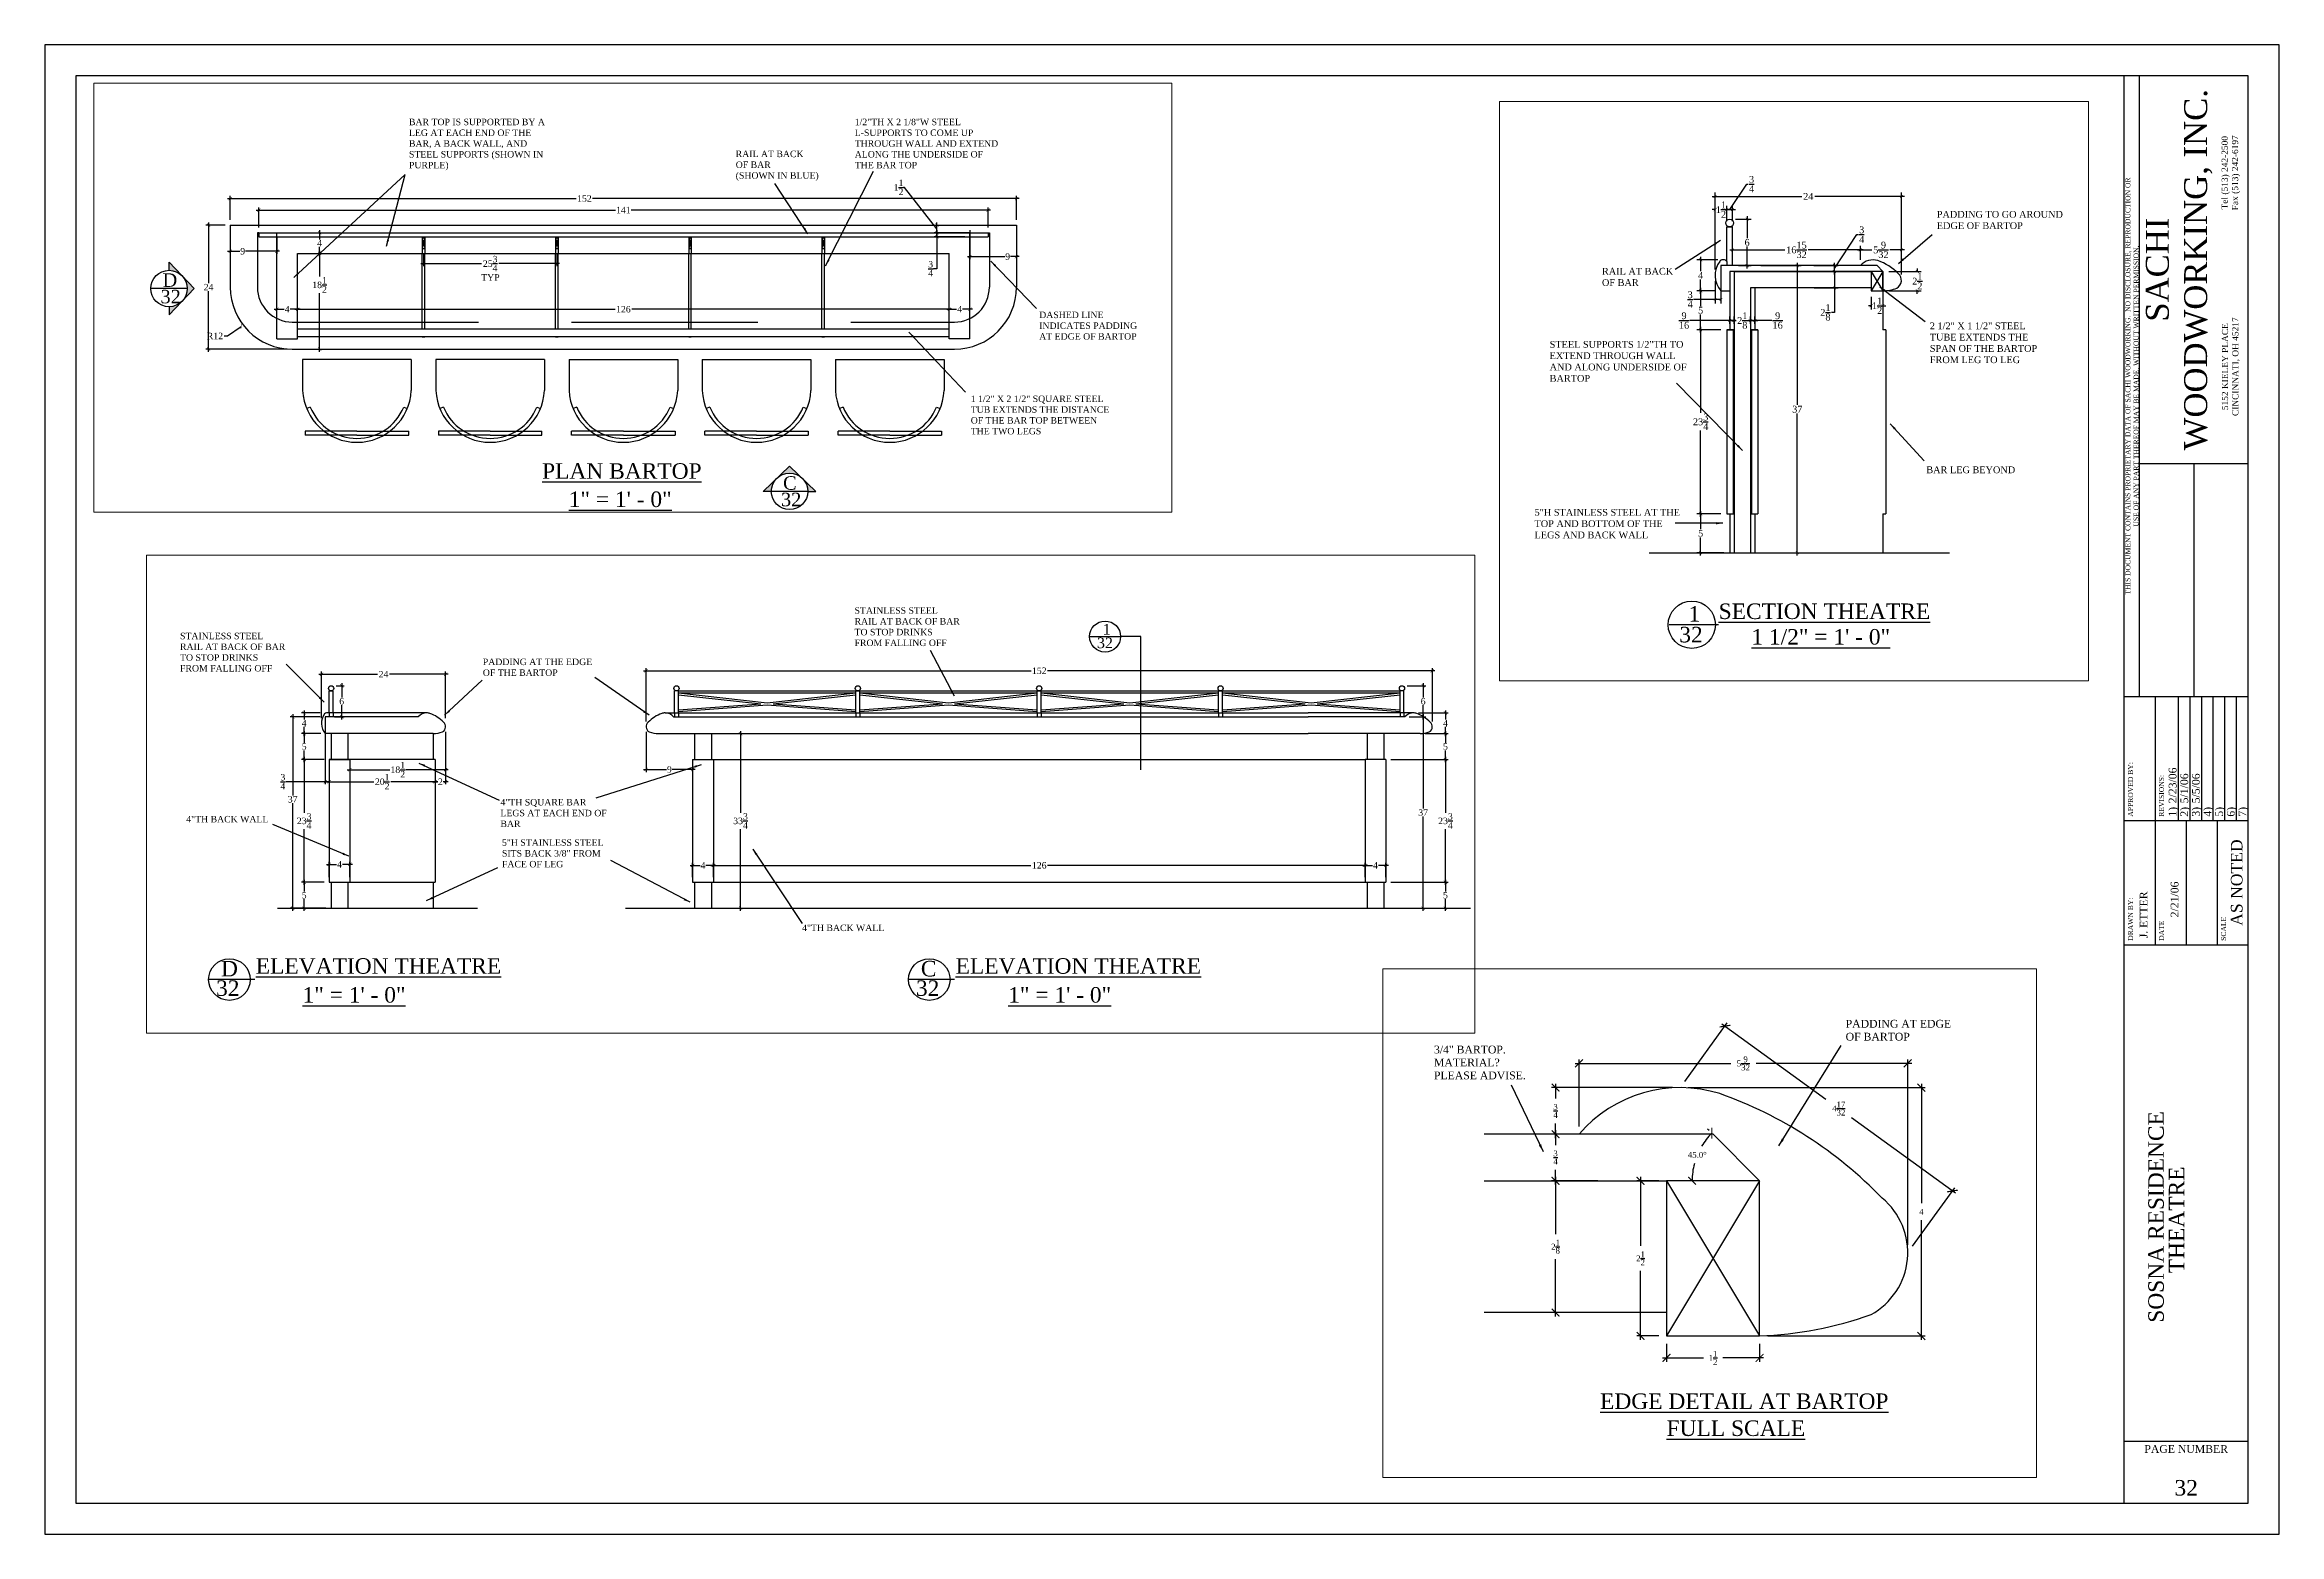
# Paper-space layout 'PAGE 32' of a CAD drawing. Header units: inches. Extents: x -1.5 to 34.5, y 2.3 to 26.3.
# The model-space entities are those that its viewports show. They can reach past a viewport. Long polylines and large blocks are cut down to what shows.
import ezdxf
from ezdxf.enums import TextEntityAlignment as Align

# ---------------------------------------------------------------- set-up
doc = ezdxf.new("R2010")
doc.units = ezdxf.units.IN
doc.header["$MEASUREMENT"] = 0
doc.linetypes.add('HIDDEN', pattern=[0.375, 0.25, -0.125])
for name, color, linetype in [('BORDER-GEOMETRY', 7, 'Continuous'), ('BORDER-TEXT', 7, 'Continuous'), ('PLAN-LINES', 7, 'Continuous'), ('VIEWPORT', 7, 'Continuous')]:
    doc.layers.add(name, color=color, linetype=linetype)
doc.styles.add('BOOKMAN', font='BOOKOS.TTF')
doc.dimstyles.new('SACHI-1', dxfattribs={"dimtxt": 1.25, "dimasz": 0.625, "dimexe": 0.5, "dimexo": 1, "dimgap": 0.09, "dimtad": 0, "dimtih": 1, "dimtoh": 1, "dimdec": 5, "dimzin": 3, "dimdsep": 46, "dimlunit": 5, "dimtxsty": 'BOOKMAN', "dimblk": 'ARCHTICK', "dimcen": 0, "dimdle": 0.5, "dimclrd": 5, "dimclre": 5, "dimclrt": 5, "dimadec": 1, "dimazin": 0, "dimtfac": 1, "dimtdec": 5, "dimtofl": 0, "dimtmove": 0, "dimatfit": 3, "dimfxl": 0, "dimtolj": 1, "dimtzin": 0, "dimarcsym": 0})
doc.dimstyles.new('SACHI-1-1-2', dxfattribs={"dimtxt": 0.875, "dimasz": 0.375, "dimexe": 0.5, "dimexo": 0.75, "dimgap": 0.09, "dimtad": 0, "dimtih": 1, "dimtoh": 1, "dimdec": 5, "dimzin": 3, "dimdsep": 46, "dimlunit": 5, "dimtxsty": 'BOOKMAN', "dimblk": 'ARCHTICK', "dimcen": 0, "dimdle": 0.375, "dimclrd": 5, "dimclre": 5, "dimclrt": 5, "dimadec": 1, "dimazin": 0, "dimtfac": 1, "dimtdec": 5, "dimtofl": 0, "dimtmove": 0, "dimatfit": 3, "dimfxl": 0, "dimtolj": 1, "dimtzin": 0, "dimarcsym": 0})
doc.dimstyles.new('SACHI-FULL-SCALE', dxfattribs={"dimtxt": 0.0938, "dimasz": 0.125, "dimexe": 0.0625, "dimexo": 0.125, "dimgap": 0.09, "dimtad": 0, "dimtih": 1, "dimtoh": 1, "dimdec": 5, "dimzin": 3, "dimdsep": 46, "dimlunit": 5, "dimtxsty": 'BOOKMAN', "dimblk": 'ARCHTICK', "dimcen": 0, "dimdle": 0.0625, "dimclrd": 5, "dimclre": 5, "dimclrt": 5, "dimadec": 1, "dimazin": 0, "dimtfac": 1, "dimtdec": 5, "dimtofl": 0, "dimtmove": 0, "dimatfit": 3, "dimfxl": 0, "dimtolj": 1, "dimtzin": 0, "dimarcsym": 0})

psp = doc.layouts.new('PAGE 32')

msp = doc.modelspace()

# ---------------------------------------------------------------- texts
at = {"attachment_point": 1, "style": 'BOOKMAN'}
for s, insert, char_height, width in [('{\\LPLAN BARTOP}', (6687.196398, 1155.093149), 3, 108.93518701), ('{\\LELEVATION THEATRE}', (6833.992261, 1151.243172), 3, 108.93518701), ('{\\LELEVATION THEATRE}', (6969.28985, 1151.243172), 3, 108.93518701), ('D', (6827.265354, 1150.725809), 3, 3.28446423), ('C', (6962.562943, 1150.725809), 3, 3.28446423), ('{\\L1" = 1\' - 0"}', (6692.346233, 1149.631258), 3, 113.74768701), ('32', (6826.316732, 1146.963537), 3, 3.28446423), ('32', (6961.614321, 1146.963537), 3, 3.28446423), ('{\\L1" = 1\' - 0"}', (6843.034243, 1145.653134), 3, 113.74768701), ('{\\L1" = 1\' - 0"}', (6979.449987, 1145.653134), 3, 113.74768701), ('{\\LSECTION THEATRE}', (6847.140396, 1063.555376), 2, 53.87060253), ('1', (6843.26294, 1063.224104), 2, 2.23220125), ('32', (6842.063995, 1060.546152), 2, 2.23220125), ('{\\L1 1/2" = 1\' - 0"}', (6851.354248, 1060.258499), 2, 47.13222291)]:
    msp.add_mtext(s, dxfattribs=dict(at, insert=insert, char_height=char_height, width=width))
at = {"layer": 'PLAN-LINES', "width": 2.04005722, "attachment_point": 1, "style": 'BOOKMAN'}
for s, insert, char_height in [('D', (6613.827245, 1191.808098), 2.604639), ('32', (6613.423027, 1188.622325), 2.6046387), ('C', (6733.787317, 1152.581328), 2.604639), ('32', (6733.383099, 1149.395555), 2.6046387)]:
    msp.add_mtext(s, dxfattribs=dict(at, insert=insert, char_height=char_height))
at = {"layer": 'VIEWPORT', "attachment_point": 1, "style": 'BOOKMAN'}
for s, insert, char_height, width in [('BAR TOP IS SUPPORTED BY A LEG AT EACH END OF THE BAR, A BACK WALL, AND STEEL SUPPORTS (SHOWN IN PURPLE)', (6661.464373, 1221.703234), 1.25, 27.10331903), ('1/2"TH X 2 1/8"W STEEL L-SUPPORTS TO COME UP THROUGH WALL AND EXTEND ALONG THE UNDERSIDE OF THE BAR TOP', (6747.642079, 1221.703234), 1.25, 28.78364348), ('STAINLESS STEEL RAIL AT BACK OF BAR TO STOP DRINKS FROM FALLING OFF', (6949.742852, 1219.08949), 1.25, 20.59619325), ('1', (6997.710368, 1215.863447), 2.04, 2.68133398), ('RAIL AT BACK \\POF BAR \\P(SHOWN IN BLUE)', (6724.631975, 1215.524059), 1.25, 16.90461658), ('STAINLESS STEEL RAIL AT BACK OF BAR TO STOP DRINKS FROM FALLING OFF', (6819.350097, 1214.168371), 1.25, 20.59619325), ('32', (6996.617996, 1213.231065), 2.04, 2.68133398), ('PADDING AT THE EDGE OF THE BARTOP', (6877.882114, 1209.159577), 1.25, 22.18131222), ('TYP', (6675.418806, 1191.665128), 1.25, 27.10331903), ('DASHED LINE INDICATES PADDING AT EDGE OF BARTOP', (6783.304578, 1184.406521), 1.25, 20.90618156), ('4"TH SQUARE BAR LEGS AT EACH END OF BAR', (6881.291044, 1182.019103), 1.25, 20.59619325), ('4"TH BACK WALL', (6820.552843, 1178.755999), 1.25, 22.27767059), ('5"H STAINLESS STEEL SITS BACK 3/8" FROM FACE OF LEG', (6881.585345, 1174.227522), 1.25, 22.27767059), ('1 1/2" X 2 1/2" SQUARE STEEL TUB EXTENDS THE DISTANCE OF THE BAR TOP BETWEEN THE TWO LEGS', (6770.064854, 1168.182307), 1.25, 27.10331903), ('4"TH BACK WALL', (6939.610324, 1157.734848), 1.25, 22.27767059), ('PADDING AT EDGE OF BARTOP', (6940.896435, 1126.648461), 0.125, 1.71315695), ('3/4" BARTOP. MATERIAL?\\P{\\C1;PLEASE ADVISE.}', (6934.264003, 1126.232824), 0.125, 2.10474415), ('{\\LEDGE DETAIL AT BARTOP}', (6936.940029, 1120.629606), 0.25, 5.55819648), ('{\\LFULL SCALE}', (6938.011377, 1120.19436), 0.25, 4.16962289), ('PADDING TO GO AROUND EDGE OF BARTOP', (6875.252452, 1114.152404), 0.875, 17.38305958), ('RAIL AT BACK OF BAR ', (6832.100204, 1106.817941), 0.875, 10.79033655), ('2 1/2" X 1 1/2" STEEL TUBE EXTENDS THE SPAN OF THE BARTOP FROM LEG TO LEG', (6874.353446, 1099.782844), 0.875, 14.98570425), ('STEEL SUPPORTS 1/2"TH TO EXTEND THROUGH WALL AND ALONG UNDERSIDE OF BARTOP', (6825.357658, 1097.387909), 0.875, 17.98238605), ('BAR LEG BEYOND', (6873.903943, 1081.222174), 0.875, 11.68935922), ('5"H STAINLESS STEEL AT THE TOP AND BOTTOM OF THE LEGS AND BACK WALL', (6823.409839, 1075.744367), 0.875, 18.88137576)]:
    msp.add_mtext(s, dxfattribs=dict(at, insert=insert, char_height=char_height, width=width))

# ---------------------------------------------------------------- blocks, each defined once
blk = doc.blocks.new('TB-SACHI-2000')
at = {"layer": 'BORDER-GEOMETRY', "color": 7}
for p, q in [((33.5, -23.5), (33.5, -0.5)), ((33.75, -6.75), (35.5, -6.75)), ((34.625, -6.75), (34.625, -10.5)), ((33.5, -10.5), (35.5, -10.5)), ((34, -10.5), (34, -14.5)), ((34.375, -12.5), (34.375, -10.5)), ((34.562, -12.5), (34.562, -10.5)), ((34.75, -12.5), (34.75, -10.5)), ((34.937, -12.5), (34.937, -10.5)), ((35.125, -12.5), (35.125, -10.5)), ((33.5, -12.5), (35.5, -12.5)), ((34.5, -12.5), (34.5, -14.5)), ((35, -12.5), (35, -14.5)), ((33.5, -14.5), (35.5, -14.5)), ((33.5, -22.5), (35.5, -22.5))]:
    blk.add_line(p, q, dxfattribs=at)
at = {"layer": 'BORDER-GEOMETRY'}
for p, q in [((33.75, -10.5), (33.75, -0.5)), ((35.312, -12.5), (35.312, -10.5))]:
    blk.add_line(p, q, dxfattribs=at)
at = {"layer": 'BORDER-GEOMETRY', "color": 254}
blk.add_lwpolyline([(0, -24), (36, -24), (36, 0), (0, 0)], close=True, dxfattribs=at)
at = {"layer": 'BORDER-GEOMETRY', "color": 7}
blk.add_lwpolyline([(0.5, -23.5), (35.5, -23.5), (35.5, -0.5), (0.5, -0.5)], close=True, dxfattribs=at)
at = {"layer": 'BORDER-TEXT', "color": 7, "style": 'BOOKMAN'}
for s, height, p in [('APPROVED BY:', 0.08, (33.603, -12.438)), ('REVISIONS:', 0.08, (34.102, -12.438)), ('1)', 0.125, (34.281, -12.438)), ('2)', 0.125, (34.469, -12.438)), ('3)', 0.125, (34.656, -12.438)), ('4)', 0.125, (34.844, -12.438)), ('5)', 0.125, (35.031, -12.438)), ('6)', 0.125, (35.219, -12.438)), ('DRAWN BY:', 0.08, (33.603, -14.438)), ('DATE', 0.08, (34.102, -14.438)), ('SCALE', 0.08, (35.102, -14.438))]:
    blk.add_text(s, height=height, rotation=90, dxfattribs=at).set_placement(p, align=Align.MIDDLE_LEFT)
at = {"layer": 'BORDER-TEXT', "color": 250, "style": 'BOOKMAN'}
blk.add_text('7)', height=0.125, rotation=90, dxfattribs=at).set_placement((35.406, -12.438), align=Align.MIDDLE_LEFT)
at = {"layer": 'BORDER-TEXT', "color": 7, "style": 'BOOKMAN'}
blk.add_text('PAGE NUMBER', height=0.125, dxfattribs=at).set_placement((34.5, -22.625), align=Align.MIDDLE_CENTER)
at = {"layer": 'BORDER-TEXT', "color": 7, "attachment_point": 5, "rotation": 90, "style": 'BOOKMAN'}
for s, insert, char_height, width in [('SACHI\\PWOODWORKING, INC.', (34.387, -3.625), 0.37, 6.6641), ('Tel (513) 242-2500\\PFax (513) 242-6197', (35.22, -2.063), 0.1, 2), ('THIS DOCUMENT CONTAINS PROPRIETARY DATA OF SACHI WOODWORKING.  NO DISCLOSURE, REPRODUCTION OR USE OF ANY PART THEREOF MAY BE MADE, WITHOUT WRITTEN PERMISSION.', (33.636, -5.5), 0.08, 6.6641), ('5152 KIELEY PLACE\\PCINCINNATI, OH 45217', (35.22, -5.188), 0.1, 2)]:
    blk.add_mtext(s, dxfattribs=dict(at, insert=insert, char_height=char_height, width=width))
at = {"layer": 'BORDER-TEXT', "color": 7, "style": 'BOOKMAN'}
for tag, height, p in [('AUX-1-TITLE1', 0.125, (34.014, -8.625)), ('AUX-1-TITLE2', 0.125, (34.232, -8.625)), ('AUX-1-TITLE3', 0.125, (34.451, -8.625)), ('AUX-2-TITLE1', 0.125, (34.889, -8.625)), ('AUX-2-TITLE2', 0.125, (35.107, -8.625)), ('AUX-2-TITLE3', 0.125, (35.326, -8.625)), ('DRAWN-DATE', 0.125, (34.312, -13.772)), ('SCALE', 0.188, (35.312, -13.5)), ('PROJECT-1-TITLE1', 0.25, (34.014, -19.5)), ('PROJECT-1-TITLE2', 0.25, (34.345, -19.5)), ('PROJECT-1-TITLE1', 0.125, (34.669, -19.5)), ('PROJECT-1-TITLE2', 0.125, (34.886, -19.5)), ('PROJECT-1-TITLE3', 0.125, (35.104, -19.5)), ('PROJECT-1-TITLE4', 0.125, (35.321, -19.5)), ('PROJECT', 0.125, (33.705, -19.5))]:
    blk.add_attdef(tag, text='', height=height, rotation=90, dxfattribs=at).set_placement(p, align=Align.MIDDLE_CENTER)
for tag, height, p in [('TITLE-AUX-1', 0.08, (33.83, -10.47)), ('TITLE-AUX-2', 0.08, (34.705, -10.47)), ('APPROVED-BY', 0.125, (33.812, -12.397)), ('REV-LINE1', 0.125, (34.281, -12.223)), ('REV-LINE2', 0.125, (34.469, -12.223)), ('REV-LINE3', 0.125, (34.656, -12.223)), ('REV-LINE4', 0.125, (34.844, -12.223)), ('REV-LINE5', 0.125, (35.031, -12.223)), ('REV-LINE6', 0.125, (35.219, -12.223)), ('DRAWN-BY', 0.125, (33.812, -14.397)), ('SPARE-1-TITLE', 0.08, (34.602, -14.438)), ('SPARE-1', 0.125, (34.812, -14.397))]:
    blk.add_attdef(tag, text='', height=height, rotation=90, dxfattribs=at).set_placement(p, align=Align.MIDDLE_LEFT)
at = {"layer": 'BORDER-TEXT', "color": 250, "style": 'BOOKMAN'}
blk.add_attdef('REV-LINE7', text='', height=0.125, rotation=90, dxfattribs=at).set_placement((35.406, -12.223), align=Align.MIDDLE_LEFT)
at = {"layer": 'BORDER-TEXT', "color": 7, "style": 'BOOKMAN'}
blk.add_attdef('SHEET', text='', height=0.25, dxfattribs=at).set_placement((34.5, -23.25), align=Align.MIDDLE_CENTER)
blk = doc.blocks.new('_ARCHTICK')
at = {"color": 0, "linetype": 'ByBlock', "const_width": 0.15}
blk.add_lwpolyline([(-0.5, -0.5), (0.5, 0.5)], dxfattribs=at)
blk = doc.blocks.new('*D385')
at = {"layer": 'Defpoints', "color": 0}
for p in [(6778.914, 1206.279), (6626.914, 1201.145), (6778.914, 1201.145)]:
    blk.add_point(p, dxfattribs=at)
at = {"layer": 'VIEWPORT', "color": 5, "lineweight": -2}
for p, q in [((6626.914, 1202.145), (6626.914, 1206.779)), ((6778.914, 1202.145), (6778.914, 1206.779)), ((6626.414, 1206.279), (6693.803, 1206.279)), ((6779.414, 1206.279), (6696.955, 1206.279))]:
    blk.add_line(p, q, dxfattribs=at)
at = {"layer": 'VIEWPORT', "color": 5, "lineweight": -2, "xscale": 0.625, "yscale": 0.625, "zscale": 0.625, "rotation": 180}
blk.add_blockref('_ARCHTICK', (6626.914, 1206.279), dxfattribs=at)
at = {"layer": 'VIEWPORT', "color": 5, "lineweight": -2, "xscale": 0.625, "yscale": 0.625, "zscale": 0.625}
blk.add_blockref('_ARCHTICK', (6778.914, 1206.279), dxfattribs=at)
at = {"layer": 'VIEWPORT', "color": 5, "insert": (6695.379, 1206.279), "char_height": 1.25, "attachment_point": 5, "style": 'BOOKMAN'}
blk.add_mtext('\\A1;152', dxfattribs=at)
blk = doc.blocks.new('*D386')
at = {"layer": 'Defpoints', "color": 0}
for p in [(6626.914, 1201.145), (6622.721, 1177.145), (6638.914, 1177.145)]:
    blk.add_point(p, dxfattribs=at)
at = {"layer": 'VIEWPORT', "color": 5, "lineweight": -2}
for p, q in [((6622.721, 1201.645), (6622.721, 1189.893)), ((6625.914, 1201.145), (6622.221, 1201.145)), ((6622.721, 1176.645), (6622.721, 1188.397)), ((6637.914, 1177.145), (6622.221, 1177.145))]:
    blk.add_line(p, q, dxfattribs=at)
at = {"layer": 'VIEWPORT', "color": 5, "lineweight": -2, "xscale": 0.625, "yscale": 0.625, "zscale": 0.625}
for p, rotation in [((6622.721, 1201.145), 90), ((6622.721, 1177.145), 270)]:
    blk.add_blockref('_ARCHTICK', p, dxfattribs=dict(at, rotation=rotation))
at = {"layer": 'VIEWPORT', "color": 5, "insert": (6622.721, 1189.145), "char_height": 1.25, "attachment_point": 5, "style": 'BOOKMAN'}
blk.add_mtext('\\A1;24', dxfattribs=at)
blk = doc.blocks.new('*D387')
at = {"layer": 'Defpoints', "color": 0}
for p in [(6638.914, 1188.395), (6629.047, 1181.565)]:
    blk.add_point(p, dxfattribs=at)
at = {"layer": 'VIEWPORT', "color": 5, "lineweight": -2}
for p, q in [((6626.356, 1179.702), (6629.047, 1181.565)), ((6625.731, 1179.702), (6626.356, 1179.702))]:
    blk.add_line(p, q, dxfattribs=at)
at = {"layer": 'VIEWPORT', "color": 5, "lineweight": -2, "xscale": 0.625, "yscale": 0.625, "zscale": 0.625, "rotation": 34.69406735869249}
blk.add_blockref('_ARCHTICK', (6629.047, 1181.565), dxfattribs=at)
at = {"layer": 'VIEWPORT', "color": 5, "insert": (6623.954, 1179.702), "char_height": 1.25, "attachment_point": 5, "style": 'BOOKMAN'}
blk.add_mtext('\\A1;R12', dxfattribs=at)
blk = doc.blocks.new('*D388')
at = {"layer": 'Defpoints', "color": 0}
for p in [(6639.914, 1184.869), (6635.914, 1179.145), (6639.914, 1179.145)]:
    blk.add_point(p, dxfattribs=at)
at = {"layer": 'VIEWPORT', "color": 5, "lineweight": -2}
for p, q in [((6635.914, 1180.145), (6635.914, 1185.369)), ((6639.914, 1180.145), (6639.914, 1185.369)), ((6635.414, 1184.869), (6637.337, 1184.869)), ((6640.414, 1184.869), (6638.491, 1184.869))]:
    blk.add_line(p, q, dxfattribs=at)
at = {"layer": 'VIEWPORT', "color": 5, "lineweight": -2, "xscale": 0.625, "yscale": 0.625, "zscale": 0.625, "rotation": 180}
blk.add_blockref('_ARCHTICK', (6635.914, 1184.869), dxfattribs=at)
at = {"layer": 'VIEWPORT', "color": 5, "lineweight": -2, "xscale": 0.625, "yscale": 0.625, "zscale": 0.625}
blk.add_blockref('_ARCHTICK', (6639.914, 1184.869), dxfattribs=at)
at = {"layer": 'VIEWPORT', "color": 5, "insert": (6637.914, 1184.869), "char_height": 1.25, "attachment_point": 5, "style": 'BOOKMAN'}
blk.add_mtext('\\A1;4', dxfattribs=at)
blk = doc.blocks.new('*D389')
at = {"layer": 'Defpoints', "color": 0}
for p in [(6765.914, 1184.869), (6639.914, 1179.145), (6765.914, 1179.145)]:
    blk.add_point(p, dxfattribs=at)
at = {"layer": 'VIEWPORT', "color": 5, "lineweight": -2}
for p, q in [((6639.914, 1180.145), (6639.914, 1185.369)), ((6765.914, 1180.145), (6765.914, 1185.369)), ((6639.414, 1184.869), (6701.309, 1184.869)), ((6766.414, 1184.869), (6704.518, 1184.869))]:
    blk.add_line(p, q, dxfattribs=at)
at = {"layer": 'VIEWPORT', "color": 5, "lineweight": -2, "xscale": 0.625, "yscale": 0.625, "zscale": 0.625, "rotation": 180}
blk.add_blockref('_ARCHTICK', (6639.914, 1184.869), dxfattribs=at)
at = {"layer": 'VIEWPORT', "color": 5, "lineweight": -2, "xscale": 0.625, "yscale": 0.625, "zscale": 0.625}
blk.add_blockref('_ARCHTICK', (6765.914, 1184.869), dxfattribs=at)
at = {"layer": 'VIEWPORT', "color": 5, "insert": (6702.914, 1184.869), "char_height": 1.25, "attachment_point": 5, "style": 'BOOKMAN'}
blk.add_mtext('\\A1;126', dxfattribs=at)
blk = doc.blocks.new('*D390')
at = {"layer": 'Defpoints', "color": 0}
for p in [(6769.914, 1184.869), (6765.914, 1179.145), (6769.914, 1179.145)]:
    blk.add_point(p, dxfattribs=at)
at = {"layer": 'VIEWPORT', "color": 5, "lineweight": -2}
for p, q in [((6765.914, 1180.145), (6765.914, 1185.369)), ((6769.914, 1180.145), (6769.914, 1185.369)), ((6765.414, 1184.869), (6767.337, 1184.869)), ((6770.414, 1184.869), (6768.491, 1184.869))]:
    blk.add_line(p, q, dxfattribs=at)
at = {"layer": 'VIEWPORT', "color": 5, "lineweight": -2, "xscale": 0.625, "yscale": 0.625, "zscale": 0.625, "rotation": 180}
blk.add_blockref('_ARCHTICK', (6765.914, 1184.869), dxfattribs=at)
at = {"layer": 'VIEWPORT', "color": 5, "lineweight": -2, "xscale": 0.625, "yscale": 0.625, "zscale": 0.625}
blk.add_blockref('_ARCHTICK', (6769.914, 1184.869), dxfattribs=at)
at = {"layer": 'VIEWPORT', "color": 5, "insert": (6767.914, 1184.869), "char_height": 1.25, "attachment_point": 5, "style": 'BOOKMAN'}
blk.add_mtext('\\A1;4', dxfattribs=at)
blk = doc.blocks.new('*D391')
at = {"layer": 'Defpoints', "color": 0}
for p in [(6626.914, 1201.145), (6635.914, 1199.645), (6635.914, 1196.074)]:
    blk.add_point(p, dxfattribs=at)
at = {"layer": 'VIEWPORT', "color": 5, "lineweight": -2}
for p, q in [((6626.914, 1200.145), (6626.914, 1195.574)), ((6635.914, 1198.645), (6635.914, 1195.574)), ((6626.414, 1196.074), (6628.759, 1196.074)), ((6636.414, 1196.074), (6629.881, 1196.074))]:
    blk.add_line(p, q, dxfattribs=at)
at = {"layer": 'VIEWPORT', "color": 5, "lineweight": -2, "xscale": 0.625, "yscale": 0.625, "zscale": 0.625, "rotation": 180}
blk.add_blockref('_ARCHTICK', (6626.914, 1196.074), dxfattribs=at)
at = {"layer": 'VIEWPORT', "color": 5, "lineweight": -2, "xscale": 0.625, "yscale": 0.625, "zscale": 0.625}
blk.add_blockref('_ARCHTICK', (6635.914, 1196.074), dxfattribs=at)
at = {"layer": 'VIEWPORT', "color": 5, "insert": (6629.32, 1196.074), "char_height": 1.25, "attachment_point": 5, "style": 'BOOKMAN'}
blk.add_mtext('\\A1;9', dxfattribs=at)
blk = doc.blocks.new('*D392')
at = {"layer": 'Defpoints', "color": 0}
for p in [(6769.914, 1201.145), (6778.914, 1201.145), (6769.914, 1195.039)]:
    blk.add_point(p, dxfattribs=at)
at = {"layer": 'VIEWPORT', "color": 5, "lineweight": -2}
for p, q in [((6769.914, 1200.145), (6769.914, 1194.539)), ((6778.914, 1200.145), (6778.914, 1194.539)), ((6769.414, 1195.039), (6776.634, 1195.039)), ((6779.414, 1195.039), (6777.756, 1195.039))]:
    blk.add_line(p, q, dxfattribs=at)
at = {"layer": 'VIEWPORT', "color": 5, "lineweight": -2, "xscale": 0.625, "yscale": 0.625, "zscale": 0.625, "rotation": 180}
blk.add_blockref('_ARCHTICK', (6769.914, 1195.039), dxfattribs=at)
at = {"layer": 'VIEWPORT', "color": 5, "lineweight": -2, "xscale": 0.625, "yscale": 0.625, "zscale": 0.625}
blk.add_blockref('_ARCHTICK', (6778.914, 1195.039), dxfattribs=at)
at = {"layer": 'VIEWPORT', "color": 5, "insert": (6777.195, 1195.039), "char_height": 1.25, "attachment_point": 5, "style": 'BOOKMAN'}
blk.add_mtext('\\A1;9', dxfattribs=at)
blk = doc.blocks.new('*D393')
at = {"layer": 'Defpoints', "color": 0}
for p in [(6639.914, 1199.645), (6644.183, 1199.645), (6639.914, 1195.645)]:
    blk.add_point(p, dxfattribs=at)
at = {"layer": 'VIEWPORT', "color": 5, "lineweight": -2}
for p, q in [((6644.183, 1200.145), (6644.183, 1198.36)), ((6640.914, 1199.645), (6644.683, 1199.645)), ((6644.183, 1195.145), (6644.183, 1196.93)), ((6640.914, 1195.645), (6644.683, 1195.645))]:
    blk.add_line(p, q, dxfattribs=at)
at = {"layer": 'VIEWPORT', "color": 5, "lineweight": -2, "xscale": 0.625, "yscale": 0.625, "zscale": 0.625}
for p, rotation in [((6644.183, 1199.645), 90), ((6644.183, 1195.645), 270)]:
    blk.add_blockref('_ARCHTICK', p, dxfattribs=dict(at, rotation=rotation))
at = {"layer": 'VIEWPORT', "color": 5, "insert": (6644.183, 1197.645), "char_height": 1.25, "attachment_point": 5, "style": 'BOOKMAN'}
blk.add_mtext('\\A1;4', dxfattribs=at)
blk = doc.blocks.new('*D394')
at = {"layer": 'Defpoints', "color": 0}
for p in [(6639.914, 1195.645), (6644.183, 1177.145), (6644.183, 1177.145)]:
    blk.add_point(p, dxfattribs=at)
at = {"layer": 'VIEWPORT', "color": 5, "lineweight": -2}
for p, q in [((6644.183, 1196.145), (6644.183, 1191.169)), ((6640.914, 1195.645), (6644.683, 1195.645)), ((6644.183, 1176.645), (6644.183, 1187.986)), ((6643.183, 1177.145), (6643.683, 1177.145))]:
    blk.add_line(p, q, dxfattribs=at)
at = {"layer": 'VIEWPORT', "color": 5, "lineweight": -2, "xscale": 0.625, "yscale": 0.625, "zscale": 0.625}
for p, rotation in [((6644.183, 1195.645), 90), ((6644.183, 1177.145), 270)]:
    blk.add_blockref('_ARCHTICK', p, dxfattribs=dict(at, rotation=rotation))
at = {"layer": 'VIEWPORT', "color": 5, "insert": (6644.183, 1189.578), "char_height": 1.25, "attachment_point": 5, "style": 'BOOKMAN'}
blk.add_mtext('\\A1;18{\\H1.000000x;\\S1/2;}', dxfattribs=at)
blk = doc.blocks.new('*D395')
at = {"layer": 'Defpoints', "color": 0}
for p in [(6773.414, 1204.045), (6632.414, 1199.645), (6773.414, 1199.645)]:
    blk.add_point(p, dxfattribs=at)
at = {"layer": 'VIEWPORT', "color": 5, "lineweight": -2}
for p, q in [((6632.414, 1200.645), (6632.414, 1204.545)), ((6773.414, 1200.645), (6773.414, 1204.545)), ((6631.914, 1204.045), (6701.39, 1204.045)), ((6773.914, 1204.045), (6704.437, 1204.045))]:
    blk.add_line(p, q, dxfattribs=at)
at = {"layer": 'VIEWPORT', "color": 5, "lineweight": -2, "xscale": 0.625, "yscale": 0.625, "zscale": 0.625, "rotation": 180}
blk.add_blockref('_ARCHTICK', (6632.414, 1204.045), dxfattribs=at)
at = {"layer": 'VIEWPORT', "color": 5, "lineweight": -2, "xscale": 0.625, "yscale": 0.625, "zscale": 0.625}
blk.add_blockref('_ARCHTICK', (6773.414, 1204.045), dxfattribs=at)
at = {"layer": 'VIEWPORT', "color": 5, "insert": (6702.914, 1204.045), "char_height": 1.25, "attachment_point": 5, "style": 'BOOKMAN'}
blk.add_mtext('\\A1;141', dxfattribs=at)
blk = doc.blocks.new('*D396')
at = {"layer": 'Defpoints', "color": 0}
for p in [(6769.914, 1199.645), (6763.522, 1198.895), (6769.914, 1198.895)]:
    blk.add_point(p, dxfattribs=at)
at = {"layer": 'VIEWPORT', "color": 5, "lineweight": -2}
for p, q in [((6763.522, 1200.145), (6763.522, 1198.895)), ((6768.914, 1199.645), (6763.022, 1199.645)), ((6768.914, 1198.895), (6763.022, 1198.895)), ((6763.522, 1198.895), (6763.522, 1192.706)), ((6763.522, 1192.706), (6762.897, 1192.706))]:
    blk.add_line(p, q, dxfattribs=at)
at = {"layer": 'VIEWPORT', "color": 5, "lineweight": -2, "xscale": 0.625, "yscale": 0.625, "zscale": 0.625}
for p, rotation in [((6763.522, 1199.645), 90), ((6763.522, 1198.895), 270)]:
    blk.add_blockref('_ARCHTICK', p, dxfattribs=dict(at, rotation=rotation))
at = {"layer": 'VIEWPORT', "color": 5, "insert": (6762.32, 1192.706), "char_height": 1.25, "attachment_point": 5, "style": 'BOOKMAN'}
blk.add_mtext('\\A1;{\\H1.000000x;\\S3/4;}', dxfattribs=at)
blk = doc.blocks.new('*D397')
at = {"layer": 'Defpoints', "color": 0}
for p in [(6762.32, 1201.145), (6763.522, 1201.145), (6769.914, 1199.645)]:
    blk.add_point(p, dxfattribs=at)
at = {"layer": 'VIEWPORT', "color": 5, "lineweight": -2}
for p, q in [((6757.249, 1208.436), (6757.069, 1208.436)), ((6763.522, 1200.395), (6757.249, 1208.436)), ((6763.522, 1199.145), (6763.522, 1201.645)), ((6763.32, 1201.145), (6764.022, 1201.145)), ((6768.914, 1199.645), (6763.022, 1199.645))]:
    blk.add_line(p, q, dxfattribs=at)
at = {"layer": 'VIEWPORT', "color": 5, "lineweight": -2, "xscale": 0.625, "yscale": 0.625, "zscale": 0.625}
for p, rotation in [((6763.522, 1201.145), 90), ((6763.522, 1199.645), 270)]:
    blk.add_blockref('_ARCHTICK', p, dxfattribs=dict(at, rotation=rotation))
at = {"layer": 'VIEWPORT', "color": 5, "insert": (6756.107, 1208.436), "char_height": 1.25, "attachment_point": 5, "style": 'BOOKMAN'}
blk.add_mtext('\\A1;1{\\H1.000000x;\\S1/2;}', dxfattribs=at)
blk = doc.blocks.new('*D398')
at = {"layer": 'Defpoints', "color": 0}
for p in [(6848.56, 1203.912), (6848.185, 1197.912), (6850.601, 1197.912)]:
    blk.add_point(p, dxfattribs=at)
at = {"layer": 'VIEWPORT', "color": 5, "lineweight": -2}
for p, q in [((6850.601, 1204.412), (6850.601, 1201.649)), ((6849.56, 1203.912), (6851.101, 1203.912)), ((6850.601, 1197.412), (6850.601, 1200.174)), ((6849.185, 1197.912), (6851.101, 1197.912))]:
    blk.add_line(p, q, dxfattribs=at)
at = {"layer": 'VIEWPORT', "color": 5, "lineweight": -2, "xscale": 0.625, "yscale": 0.625, "zscale": 0.625}
for p, rotation in [((6850.601, 1203.912), 90), ((6850.601, 1197.912), 270)]:
    blk.add_blockref('_ARCHTICK', p, dxfattribs=dict(at, rotation=rotation))
at = {"layer": 'VIEWPORT', "color": 5, "insert": (6850.601, 1200.912), "char_height": 1.25, "attachment_point": 5, "style": 'BOOKMAN'}
blk.add_mtext('\\A1;6', dxfattribs=at)
blk = doc.blocks.new('*D399')
at = {"layer": 'Defpoints', "color": 0}
for p in [(6847.435, 1198.661), (6843.345, 1194.662), (6847.56, 1194.662)]:
    blk.add_point(p, dxfattribs=at)
at = {"layer": 'VIEWPORT', "color": 5, "lineweight": -2}
for p, q in [((6843.345, 1199.161), (6843.345, 1197.377)), ((6846.435, 1198.661), (6842.845, 1198.661)), ((6843.345, 1194.162), (6843.345, 1195.947)), ((6846.56, 1194.662), (6842.845, 1194.662))]:
    blk.add_line(p, q, dxfattribs=at)
at = {"layer": 'VIEWPORT', "color": 5, "lineweight": -2, "xscale": 0.625, "yscale": 0.625, "zscale": 0.625}
for p, rotation in [((6843.345, 1198.661), 90), ((6843.345, 1194.662), 270)]:
    blk.add_blockref('_ARCHTICK', p, dxfattribs=dict(at, rotation=rotation))
at = {"layer": 'VIEWPORT', "color": 5, "insert": (6843.345, 1196.662), "char_height": 1.25, "attachment_point": 5, "style": 'BOOKMAN'}
blk.add_mtext('\\A1;4', dxfattribs=at)
blk = doc.blocks.new('*D400')
at = {"layer": 'Defpoints', "color": 0}
for p in [(6847.56, 1194.662), (6843.345, 1189.662), (6848.185, 1189.662)]:
    blk.add_point(p, dxfattribs=at)
at = {"layer": 'VIEWPORT', "color": 5, "lineweight": -2}
for p, q in [((6843.345, 1195.162), (6843.345, 1192.91)), ((6846.56, 1194.662), (6842.845, 1194.662)), ((6843.345, 1189.162), (6843.345, 1191.414)), ((6847.185, 1189.662), (6842.845, 1189.662))]:
    blk.add_line(p, q, dxfattribs=at)
at = {"layer": 'VIEWPORT', "color": 5, "lineweight": -2, "xscale": 0.625, "yscale": 0.625, "zscale": 0.625}
for p, rotation in [((6843.345, 1194.662), 90), ((6843.345, 1189.662), 270)]:
    blk.add_blockref('_ARCHTICK', p, dxfattribs=dict(at, rotation=rotation))
at = {"layer": 'VIEWPORT', "color": 5, "insert": (6843.345, 1192.162), "char_height": 1.25, "attachment_point": 5, "style": 'BOOKMAN'}
blk.add_mtext('\\A1;5', dxfattribs=at)
blk = doc.blocks.new('*D401')
at = {"layer": 'Defpoints', "color": 0}
for p in [(6848.185, 1189.662), (6843.345, 1165.912), (6848.185, 1165.912)]:
    blk.add_point(p, dxfattribs=at)
at = {"layer": 'VIEWPORT', "color": 5, "lineweight": -2}
for p, q in [((6843.345, 1190.162), (6843.345, 1179.379)), ((6847.185, 1189.662), (6842.845, 1189.662)), ((6843.345, 1165.412), (6843.345, 1176.195)), ((6847.185, 1165.912), (6842.845, 1165.912))]:
    blk.add_line(p, q, dxfattribs=at)
at = {"layer": 'VIEWPORT', "color": 5, "lineweight": -2, "xscale": 0.625, "yscale": 0.625, "zscale": 0.625}
for p, rotation in [((6843.345, 1189.662), 90), ((6843.345, 1165.912), 270)]:
    blk.add_blockref('_ARCHTICK', p, dxfattribs=dict(at, rotation=rotation))
at = {"layer": 'VIEWPORT', "color": 5, "insert": (6843.345, 1177.787), "char_height": 1.25, "attachment_point": 5, "style": 'BOOKMAN'}
blk.add_mtext('\\A1;23{\\H1.000000x;\\S3/4;}', dxfattribs=at)
blk = doc.blocks.new('*D402')
at = {"layer": 'Defpoints', "color": 0}
for p in [(6848.185, 1165.912), (6843.345, 1160.912), (6848.56, 1160.912)]:
    blk.add_point(p, dxfattribs=at)
at = {"layer": 'VIEWPORT', "color": 5, "lineweight": -2}
for p, q in [((6843.345, 1166.412), (6843.345, 1164.16)), ((6847.185, 1165.912), (6842.845, 1165.912)), ((6843.345, 1160.412), (6843.345, 1162.664)), ((6847.56, 1160.912), (6842.845, 1160.912))]:
    blk.add_line(p, q, dxfattribs=at)
at = {"layer": 'VIEWPORT', "color": 5, "lineweight": -2, "xscale": 0.625, "yscale": 0.625, "zscale": 0.625}
for p, rotation in [((6843.345, 1165.912), 90), ((6843.345, 1160.912), 270)]:
    blk.add_blockref('_ARCHTICK', p, dxfattribs=dict(at, rotation=rotation))
at = {"layer": 'VIEWPORT', "color": 5, "insert": (6843.345, 1163.412), "char_height": 1.25, "attachment_point": 5, "style": 'BOOKMAN'}
blk.add_mtext('\\A1;5', dxfattribs=at)
blk = doc.blocks.new('*D403')
at = {"layer": 'Defpoints', "color": 0}
for p in [(6870.685, 1206.142), (6846.685, 1196.666), (6870.685, 1196.662)]:
    blk.add_point(p, dxfattribs=at)
at = {"layer": 'VIEWPORT', "color": 5, "lineweight": -2}
for p, q in [((6846.685, 1197.666), (6846.685, 1206.642)), ((6870.685, 1197.662), (6870.685, 1206.642)), ((6846.185, 1206.142), (6857.547, 1206.142)), ((6871.185, 1206.142), (6859.823, 1206.142))]:
    blk.add_line(p, q, dxfattribs=at)
at = {"layer": 'VIEWPORT', "color": 5, "lineweight": -2, "xscale": 0.625, "yscale": 0.625, "zscale": 0.625, "rotation": 180}
blk.add_blockref('_ARCHTICK', (6846.685, 1206.142), dxfattribs=at)
at = {"layer": 'VIEWPORT', "color": 5, "lineweight": -2, "xscale": 0.625, "yscale": 0.625, "zscale": 0.625}
blk.add_blockref('_ARCHTICK', (6870.685, 1206.142), dxfattribs=at)
at = {"layer": 'VIEWPORT', "color": 5, "insert": (6858.685, 1206.142), "char_height": 1.25, "attachment_point": 5, "style": 'BOOKMAN'}
blk.add_mtext('\\A1;24', dxfattribs=at)
blk = doc.blocks.new('*D404')
at = {"layer": 'Defpoints', "color": 0}
for p in [(6847.435, 1195.912), (6848.185, 1189.662), (6848.185, 1185.361)]:
    blk.add_point(p, dxfattribs=at)
at = {"layer": 'VIEWPORT', "color": 5, "lineweight": -2}
for p, q in [((6847.435, 1194.912), (6847.435, 1184.861)), ((6848.185, 1188.662), (6848.185, 1184.861)), ((6847.435, 1185.361), (6839.806, 1185.361)), ((6848.185, 1185.361), (6846.935, 1185.361))]:
    blk.add_line(p, q, dxfattribs=at)
at = {"layer": 'VIEWPORT', "color": 5, "lineweight": -2, "xscale": 0.625, "yscale": 0.625, "zscale": 0.625, "rotation": 180}
blk.add_blockref('_ARCHTICK', (6847.435, 1185.361), dxfattribs=at)
at = {"layer": 'VIEWPORT', "color": 5, "lineweight": -2, "xscale": 0.625, "yscale": 0.625, "zscale": 0.625}
blk.add_blockref('_ARCHTICK', (6848.185, 1185.361), dxfattribs=at)
at = {"layer": 'VIEWPORT', "color": 5, "insert": (6839.229, 1185.361), "char_height": 1.25, "attachment_point": 5, "style": 'BOOKMAN'}
blk.add_mtext('\\A1;{\\H1.000000x;\\S3/4;}', dxfattribs=at)
blk = doc.blocks.new('*D405')
at = {"layer": 'Defpoints', "color": 0}
for p in [(6848.185, 1189.662), (6868.685, 1189.662), (6868.685, 1185.361)]:
    blk.add_point(p, dxfattribs=at)
at = {"layer": 'VIEWPORT', "color": 5, "lineweight": -2}
for p, q in [((6848.185, 1188.662), (6848.185, 1184.861)), ((6868.685, 1188.662), (6868.685, 1184.861)), ((6847.685, 1185.361), (6856.797, 1185.361)), ((6869.185, 1185.361), (6860.073, 1185.361))]:
    blk.add_line(p, q, dxfattribs=at)
at = {"layer": 'VIEWPORT', "color": 5, "lineweight": -2, "xscale": 0.625, "yscale": 0.625, "zscale": 0.625, "rotation": 180}
blk.add_blockref('_ARCHTICK', (6848.185, 1185.361), dxfattribs=at)
at = {"layer": 'VIEWPORT', "color": 5, "lineweight": -2, "xscale": 0.625, "yscale": 0.625, "zscale": 0.625}
blk.add_blockref('_ARCHTICK', (6868.685, 1185.361), dxfattribs=at)
at = {"layer": 'VIEWPORT', "color": 5, "insert": (6858.435, 1185.361), "char_height": 1.25, "attachment_point": 5, "style": 'BOOKMAN'}
blk.add_mtext('\\A1;20{\\H1.000000x;\\S1/2;}', dxfattribs=at)
blk = doc.blocks.new('*D406')
at = {"layer": 'Defpoints', "color": 0}
for p in [(6870.685, 1195.912), (6868.685, 1189.662), (6870.685, 1185.361)]:
    blk.add_point(p, dxfattribs=at)
at = {"layer": 'VIEWPORT', "color": 5, "lineweight": -2}
for p, q in [((6870.685, 1194.912), (6870.685, 1184.861)), ((6868.685, 1188.662), (6868.685, 1184.861)), ((6868.185, 1185.361), (6869.139, 1185.361)), ((6871.185, 1185.361), (6870.231, 1185.361))]:
    blk.add_line(p, q, dxfattribs=at)
at = {"layer": 'VIEWPORT', "color": 5, "lineweight": -2, "xscale": 0.625, "yscale": 0.625, "zscale": 0.625, "rotation": 180}
blk.add_blockref('_ARCHTICK', (6868.685, 1185.361), dxfattribs=at)
at = {"layer": 'VIEWPORT', "color": 5, "lineweight": -2, "xscale": 0.625, "yscale": 0.625, "zscale": 0.625}
blk.add_blockref('_ARCHTICK', (6870.685, 1185.361), dxfattribs=at)
at = {"layer": 'VIEWPORT', "color": 5, "insert": (6869.685, 1185.361), "char_height": 1.25, "attachment_point": 5, "style": 'BOOKMAN'}
blk.add_mtext('\\A1;2', dxfattribs=at)
blk = doc.blocks.new('*D407')
at = {"layer": 'Defpoints', "color": 0}
for p in [(6852.185, 1169.386), (6848.185, 1165.912), (6852.185, 1165.912)]:
    blk.add_point(p, dxfattribs=at)
at = {"layer": 'VIEWPORT', "color": 5, "lineweight": -2}
for p, q in [((6848.185, 1166.912), (6848.185, 1169.886)), ((6852.185, 1166.912), (6852.185, 1169.886)), ((6847.685, 1169.386), (6849.608, 1169.386)), ((6852.685, 1169.386), (6850.762, 1169.386))]:
    blk.add_line(p, q, dxfattribs=at)
at = {"layer": 'VIEWPORT', "color": 5, "lineweight": -2, "xscale": 0.625, "yscale": 0.625, "zscale": 0.625, "rotation": 180}
blk.add_blockref('_ARCHTICK', (6848.185, 1169.386), dxfattribs=at)
at = {"layer": 'VIEWPORT', "color": 5, "lineweight": -2, "xscale": 0.625, "yscale": 0.625, "zscale": 0.625}
blk.add_blockref('_ARCHTICK', (6852.185, 1169.386), dxfattribs=at)
at = {"layer": 'VIEWPORT', "color": 5, "insert": (6850.185, 1169.386), "char_height": 1.25, "attachment_point": 5, "style": 'BOOKMAN'}
blk.add_mtext('\\A1;4', dxfattribs=at)
blk = doc.blocks.new('*D408')
at = {"layer": 'Defpoints', "color": 0}
for p in [(6847.435, 1197.912), (6841.128, 1160.912), (6847.435, 1160.912)]:
    blk.add_point(p, dxfattribs=at)
at = {"layer": 'VIEWPORT', "color": 5, "lineweight": -2}
for p, q in [((6841.128, 1198.412), (6841.128, 1182.716)), ((6846.435, 1197.912), (6840.628, 1197.912)), ((6841.128, 1160.412), (6841.128, 1181.219)), ((6846.435, 1160.912), (6840.628, 1160.912))]:
    blk.add_line(p, q, dxfattribs=at)
at = {"layer": 'VIEWPORT', "color": 5, "lineweight": -2, "xscale": 0.625, "yscale": 0.625, "zscale": 0.625}
for p, rotation in [((6841.128, 1197.912), 90), ((6841.128, 1160.912), 270)]:
    blk.add_blockref('_ARCHTICK', p, dxfattribs=dict(at, rotation=rotation))
at = {"layer": 'VIEWPORT', "color": 5, "insert": (6841.128, 1181.967), "char_height": 1.25, "attachment_point": 5, "style": 'BOOKMAN'}
blk.add_mtext('\\A1;37', dxfattribs=at)
blk = doc.blocks.new('*D410')
at = {"layer": 'Defpoints', "color": 0}
for p in [(6870.697, 1196.005), (6852.185, 1189.662), (6870.697, 1187.691)]:
    blk.add_point(p, dxfattribs=at)
at = {"layer": 'VIEWPORT', "color": 5, "lineweight": -2}
for p, q in [((6870.697, 1195.005), (6870.697, 1187.191)), ((6852.185, 1188.662), (6852.185, 1187.191)), ((6851.685, 1187.691), (6859.91, 1187.691)), ((6871.197, 1187.691), (6862.971, 1187.691))]:
    blk.add_line(p, q, dxfattribs=at)
at = {"layer": 'VIEWPORT', "color": 5, "lineweight": -2, "xscale": 0.625, "yscale": 0.625, "zscale": 0.625, "rotation": 180}
blk.add_blockref('_ARCHTICK', (6852.185, 1187.691), dxfattribs=at)
at = {"layer": 'VIEWPORT', "color": 5, "lineweight": -2, "xscale": 0.625, "yscale": 0.625, "zscale": 0.625}
blk.add_blockref('_ARCHTICK', (6870.697, 1187.691), dxfattribs=at)
at = {"layer": 'VIEWPORT', "color": 5, "insert": (6861.441, 1187.691), "char_height": 1.25, "attachment_point": 5, "style": 'BOOKMAN'}
blk.add_mtext('\\A1;18{\\H1.000000x;\\S1/2;}', dxfattribs=at)
blk = doc.blocks.new('*D411')
at = {"layer": 'Defpoints', "color": 0}
for p in [(7061.45, 1206.809), (6909.45, 1196.005), (7061.45, 1196.005)]:
    blk.add_point(p, dxfattribs=at)
at = {"layer": 'VIEWPORT', "color": 5, "lineweight": -2}
for p, q in [((6909.45, 1197.005), (6909.45, 1207.309)), ((7061.45, 1197.005), (7061.45, 1207.309)), ((6908.95, 1206.809), (6983.874, 1206.809)), ((7061.95, 1206.809), (6987.026, 1206.809))]:
    blk.add_line(p, q, dxfattribs=at)
at = {"layer": 'VIEWPORT', "color": 5, "lineweight": -2, "xscale": 0.625, "yscale": 0.625, "zscale": 0.625, "rotation": 180}
blk.add_blockref('_ARCHTICK', (6909.45, 1206.809), dxfattribs=at)
at = {"layer": 'VIEWPORT', "color": 5, "lineweight": -2, "xscale": 0.625, "yscale": 0.625, "zscale": 0.625}
blk.add_blockref('_ARCHTICK', (7061.45, 1206.809), dxfattribs=at)
at = {"layer": 'VIEWPORT', "color": 5, "insert": (6985.45, 1206.809), "char_height": 1.25, "attachment_point": 5, "style": 'BOOKMAN'}
blk.add_mtext('\\A1;152', dxfattribs=at)
blk = doc.blocks.new('*D412')
at = {"layer": 'Defpoints', "color": 0}
for p in [(7055.575, 1203.912), (7059.672, 1203.912), (7055.95, 1197.912)]:
    blk.add_point(p, dxfattribs=at)
at = {"layer": 'VIEWPORT', "color": 5, "lineweight": -2}
for p, q in [((7059.672, 1204.412), (7059.672, 1201.649)), ((7056.575, 1203.912), (7060.172, 1203.912)), ((7059.672, 1197.412), (7059.672, 1200.174)), ((7056.95, 1197.912), (7060.172, 1197.912))]:
    blk.add_line(p, q, dxfattribs=at)
at = {"layer": 'VIEWPORT', "color": 5, "lineweight": -2, "xscale": 0.625, "yscale": 0.625, "zscale": 0.625}
for p, rotation in [((7059.672, 1203.912), 90), ((7059.672, 1197.912), 270)]:
    blk.add_blockref('_ARCHTICK', p, dxfattribs=dict(at, rotation=rotation))
at = {"layer": 'VIEWPORT', "color": 5, "insert": (7059.672, 1200.912), "char_height": 1.25, "attachment_point": 5, "style": 'BOOKMAN'}
blk.add_mtext('\\A1;6', dxfattribs=at)
blk = doc.blocks.new('*D413')
at = {"layer": 'Defpoints', "color": 0}
for p in [(7055.95, 1197.912), (7052.075, 1160.912), (7059.672, 1160.912)]:
    blk.add_point(p, dxfattribs=at)
at = {"layer": 'VIEWPORT', "color": 5, "lineweight": -2}
for p, q in [((7059.672, 1198.412), (7059.672, 1180.16)), ((7056.95, 1197.912), (7060.172, 1197.912)), ((7059.672, 1160.412), (7059.672, 1178.663)), ((7053.075, 1160.912), (7060.172, 1160.912))]:
    blk.add_line(p, q, dxfattribs=at)
at = {"layer": 'VIEWPORT', "color": 5, "lineweight": -2, "xscale": 0.625, "yscale": 0.625, "zscale": 0.625}
for p, rotation in [((7059.672, 1197.912), 90), ((7059.672, 1160.912), 270)]:
    blk.add_blockref('_ARCHTICK', p, dxfattribs=dict(at, rotation=rotation))
at = {"layer": 'VIEWPORT', "color": 5, "insert": (7059.672, 1179.412), "char_height": 1.25, "attachment_point": 5, "style": 'BOOKMAN'}
blk.add_mtext('\\A1;37', dxfattribs=at)
blk = doc.blocks.new('*D414')
at = {"layer": 'Defpoints', "color": 0}
for p in [(6922.45, 1169.19), (6918.45, 1165.912), (6922.45, 1165.912)]:
    blk.add_point(p, dxfattribs=at)
at = {"layer": 'VIEWPORT', "color": 5, "lineweight": -2}
for p, q in [((6918.45, 1166.912), (6918.45, 1169.69)), ((6922.45, 1166.912), (6922.45, 1169.69)), ((6917.95, 1169.19), (6919.873, 1169.19)), ((6922.95, 1169.19), (6921.027, 1169.19))]:
    blk.add_line(p, q, dxfattribs=at)
at = {"layer": 'VIEWPORT', "color": 5, "lineweight": -2, "xscale": 0.625, "yscale": 0.625, "zscale": 0.625, "rotation": 180}
blk.add_blockref('_ARCHTICK', (6918.45, 1169.19), dxfattribs=at)
at = {"layer": 'VIEWPORT', "color": 5, "lineweight": -2, "xscale": 0.625, "yscale": 0.625, "zscale": 0.625}
blk.add_blockref('_ARCHTICK', (6922.45, 1169.19), dxfattribs=at)
at = {"layer": 'VIEWPORT', "color": 5, "insert": (6920.45, 1169.19), "char_height": 1.25, "attachment_point": 5, "style": 'BOOKMAN'}
blk.add_mtext('\\A1;4', dxfattribs=at)
blk = doc.blocks.new('*D415')
at = {"layer": 'Defpoints', "color": 0}
for p in [(7048.45, 1169.19), (6922.45, 1165.912), (7048.45, 1165.912)]:
    blk.add_point(p, dxfattribs=at)
at = {"layer": 'VIEWPORT', "color": 5, "lineweight": -2}
for p, q in [((6922.45, 1166.912), (6922.45, 1169.69)), ((7048.45, 1166.912), (7048.45, 1169.69)), ((6921.95, 1169.19), (6983.845, 1169.19)), ((7048.95, 1169.19), (6987.055, 1169.19))]:
    blk.add_line(p, q, dxfattribs=at)
at = {"layer": 'VIEWPORT', "color": 5, "lineweight": -2, "xscale": 0.625, "yscale": 0.625, "zscale": 0.625, "rotation": 180}
blk.add_blockref('_ARCHTICK', (6922.45, 1169.19), dxfattribs=at)
at = {"layer": 'VIEWPORT', "color": 5, "lineweight": -2, "xscale": 0.625, "yscale": 0.625, "zscale": 0.625}
blk.add_blockref('_ARCHTICK', (7048.45, 1169.19), dxfattribs=at)
at = {"layer": 'VIEWPORT', "color": 5, "insert": (6985.45, 1169.19), "char_height": 1.25, "attachment_point": 5, "style": 'BOOKMAN'}
blk.add_mtext('\\A1;126', dxfattribs=at)
blk = doc.blocks.new('*D416')
at = {"layer": 'Defpoints', "color": 0}
for p in [(7052.45, 1169.19), (7048.45, 1165.912), (7052.45, 1165.912)]:
    blk.add_point(p, dxfattribs=at)
at = {"layer": 'VIEWPORT', "color": 5, "lineweight": -2}
for p, q in [((7048.45, 1166.912), (7048.45, 1169.69)), ((7052.45, 1166.912), (7052.45, 1169.69)), ((7047.95, 1169.19), (7049.873, 1169.19)), ((7052.95, 1169.19), (7051.027, 1169.19))]:
    blk.add_line(p, q, dxfattribs=at)
at = {"layer": 'VIEWPORT', "color": 5, "lineweight": -2, "xscale": 0.625, "yscale": 0.625, "zscale": 0.625, "rotation": 180}
blk.add_blockref('_ARCHTICK', (7048.45, 1169.19), dxfattribs=at)
at = {"layer": 'VIEWPORT', "color": 5, "lineweight": -2, "xscale": 0.625, "yscale": 0.625, "zscale": 0.625}
blk.add_blockref('_ARCHTICK', (7052.45, 1169.19), dxfattribs=at)
at = {"layer": 'VIEWPORT', "color": 5, "insert": (7050.45, 1169.19), "char_height": 1.25, "attachment_point": 5, "style": 'BOOKMAN'}
blk.add_mtext('\\A1;4', dxfattribs=at)
blk = doc.blocks.new('*D417')
at = {"layer": 'Defpoints', "color": 0}
for p in [(6922.075, 1194.662), (6922.075, 1160.912), (6927.709, 1160.912)]:
    blk.add_point(p, dxfattribs=at)
at = {"layer": 'VIEWPORT', "color": 5, "lineweight": -2}
for p, q in [((6927.709, 1195.162), (6927.709, 1179.367)), ((6923.075, 1194.662), (6928.209, 1194.662)), ((6927.709, 1160.412), (6927.709, 1176.206)), ((6923.075, 1160.912), (6928.209, 1160.912))]:
    blk.add_line(p, q, dxfattribs=at)
at = {"layer": 'VIEWPORT', "color": 5, "lineweight": -2, "xscale": 0.625, "yscale": 0.625, "zscale": 0.625}
for p, rotation in [((6927.709, 1194.662), 90), ((6927.709, 1160.912), 270)]:
    blk.add_blockref('_ARCHTICK', p, dxfattribs=dict(at, rotation=rotation))
at = {"layer": 'VIEWPORT', "color": 5, "insert": (6927.709, 1177.787), "char_height": 1.25, "attachment_point": 5, "style": 'BOOKMAN'}
blk.add_mtext('\\A1;33{\\H1.000000x;\\S3/4;}', dxfattribs=at)
blk = doc.blocks.new('*D418')
at = {"layer": 'Defpoints', "color": 0}
for p in [(7057.787, 1198.661), (7063.986, 1198.661), (7059.063, 1194.662)]:
    blk.add_point(p, dxfattribs=at)
at = {"layer": 'VIEWPORT', "color": 5, "lineweight": -2}
for p, q in [((7063.986, 1199.161), (7063.986, 1197.377)), ((7058.787, 1198.661), (7064.486, 1198.661)), ((7063.986, 1194.162), (7063.986, 1195.947)), ((7060.063, 1194.662), (7064.486, 1194.662))]:
    blk.add_line(p, q, dxfattribs=at)
at = {"layer": 'VIEWPORT', "color": 5, "lineweight": -2, "xscale": 0.625, "yscale": 0.625, "zscale": 0.625}
for p, rotation in [((7063.986, 1198.661), 90), ((7063.986, 1194.662), 270)]:
    blk.add_blockref('_ARCHTICK', p, dxfattribs=dict(at, rotation=rotation))
at = {"layer": 'VIEWPORT', "color": 5, "insert": (7063.986, 1196.662), "char_height": 1.25, "attachment_point": 5, "style": 'BOOKMAN'}
blk.add_mtext('\\A1;4', dxfattribs=at)
blk = doc.blocks.new('*D419')
at = {"layer": 'Defpoints', "color": 0}
for p in [(7059.063, 1194.662), (7052.45, 1189.662), (7063.986, 1189.662)]:
    blk.add_point(p, dxfattribs=at)
at = {"layer": 'VIEWPORT', "color": 5, "lineweight": -2}
for p, q in [((7063.986, 1195.162), (7063.986, 1192.91)), ((7060.063, 1194.662), (7064.486, 1194.662)), ((7063.986, 1189.162), (7063.986, 1191.414)), ((7053.45, 1189.662), (7064.486, 1189.662))]:
    blk.add_line(p, q, dxfattribs=at)
at = {"layer": 'VIEWPORT', "color": 5, "lineweight": -2, "xscale": 0.625, "yscale": 0.625, "zscale": 0.625}
for p, rotation in [((7063.986, 1194.662), 90), ((7063.986, 1189.662), 270)]:
    blk.add_blockref('_ARCHTICK', p, dxfattribs=dict(at, rotation=rotation))
at = {"layer": 'VIEWPORT', "color": 5, "insert": (7063.986, 1192.162), "char_height": 1.25, "attachment_point": 5, "style": 'BOOKMAN'}
blk.add_mtext('\\A1;5', dxfattribs=at)
blk = doc.blocks.new('*D420')
at = {"layer": 'Defpoints', "color": 0}
for p in [(7052.45, 1189.662), (7052.45, 1165.912), (7063.986, 1165.912)]:
    blk.add_point(p, dxfattribs=at)
at = {"layer": 'VIEWPORT', "color": 5, "lineweight": -2}
for p, q in [((7063.986, 1190.162), (7063.986, 1179.379)), ((7053.45, 1189.662), (7064.486, 1189.662)), ((7063.986, 1165.412), (7063.986, 1176.195)), ((7053.45, 1165.912), (7064.486, 1165.912))]:
    blk.add_line(p, q, dxfattribs=at)
at = {"layer": 'VIEWPORT', "color": 5, "lineweight": -2, "xscale": 0.625, "yscale": 0.625, "zscale": 0.625}
for p, rotation in [((7063.986, 1189.662), 90), ((7063.986, 1165.912), 270)]:
    blk.add_blockref('_ARCHTICK', p, dxfattribs=dict(at, rotation=rotation))
at = {"layer": 'VIEWPORT', "color": 5, "insert": (7063.986, 1177.787), "char_height": 1.25, "attachment_point": 5, "style": 'BOOKMAN'}
blk.add_mtext('\\A1;23{\\H1.000000x;\\S3/4;}', dxfattribs=at)
blk = doc.blocks.new('*D421')
at = {"layer": 'Defpoints', "color": 0}
for p in [(7052.45, 1165.912), (7052.075, 1160.912), (7063.986, 1160.912)]:
    blk.add_point(p, dxfattribs=at)
at = {"layer": 'VIEWPORT', "color": 5, "lineweight": -2}
for p, q in [((7063.986, 1166.412), (7063.986, 1164.16)), ((7053.45, 1165.912), (7064.486, 1165.912)), ((7063.986, 1160.412), (7063.986, 1162.664)), ((7053.075, 1160.912), (7064.486, 1160.912))]:
    blk.add_line(p, q, dxfattribs=at)
at = {"layer": 'VIEWPORT', "color": 5, "lineweight": -2, "xscale": 0.625, "yscale": 0.625, "zscale": 0.625}
for p, rotation in [((7063.986, 1165.912), 90), ((7063.986, 1160.912), 270)]:
    blk.add_blockref('_ARCHTICK', p, dxfattribs=dict(at, rotation=rotation))
at = {"layer": 'VIEWPORT', "color": 5, "insert": (7063.986, 1163.412), "char_height": 1.25, "attachment_point": 5, "style": 'BOOKMAN'}
blk.add_mtext('\\A1;5', dxfattribs=at)
blk = doc.blocks.new('*D422')
at = {"layer": 'Defpoints', "color": 0}
for p in [(6848.56, 1113.098), (6848.935, 1107.098), (6850.812, 1107.098)]:
    blk.add_point(p, dxfattribs=at)
at = {"layer": 'VIEWPORT', "color": 5, "lineweight": -2}
for p, q in [((6850.812, 1113.473), (6850.812, 1110.641)), ((6849.31, 1113.098), (6851.312, 1113.098)), ((6850.812, 1106.723), (6850.812, 1109.554)), ((6849.685, 1107.098), (6851.312, 1107.098))]:
    blk.add_line(p, q, dxfattribs=at)
at = {"layer": 'VIEWPORT', "color": 5, "lineweight": -2, "xscale": 0.375, "yscale": 0.375, "zscale": 0.375}
for p, rotation in [((6850.812, 1113.098), 90), ((6850.812, 1107.098), 270)]:
    blk.add_blockref('_ARCHTICK', p, dxfattribs=dict(at, rotation=rotation))
at = {"layer": 'VIEWPORT', "color": 5, "insert": (6850.812, 1110.098), "char_height": 0.875, "attachment_point": 5, "style": 'BOOKMAN'}
blk.add_mtext('\\A1;6', dxfattribs=at)
blk = doc.blocks.new('*D423')
at = {"layer": 'Defpoints', "color": 0}
for p in [(6847.784, 1107.848), (6844.819, 1103.848), (6847.435, 1103.848)]:
    blk.add_point(p, dxfattribs=at)
at = {"layer": 'VIEWPORT', "color": 5, "lineweight": -2}
for p, q in [((6844.819, 1108.223), (6844.819, 1106.375)), ((6847.034, 1107.848), (6844.319, 1107.848)), ((6844.819, 1103.473), (6844.819, 1105.32)), ((6846.685, 1103.848), (6844.319, 1103.848))]:
    blk.add_line(p, q, dxfattribs=at)
at = {"layer": 'VIEWPORT', "color": 5, "lineweight": -2, "xscale": 0.375, "yscale": 0.375, "zscale": 0.375}
for p, rotation in [((6844.819, 1107.848), 90), ((6844.819, 1103.848), 270)]:
    blk.add_blockref('_ARCHTICK', p, dxfattribs=dict(at, rotation=rotation))
at = {"layer": 'VIEWPORT', "color": 5, "insert": (6844.819, 1105.848), "char_height": 0.875, "attachment_point": 5, "style": 'BOOKMAN'}
blk.add_mtext('\\A1;4', dxfattribs=at)
blk = doc.blocks.new('*D424')
at = {"layer": 'Defpoints', "color": 0}
for p in [(6847.435, 1103.848), (6844.819, 1098.848), (6848.185, 1098.848)]:
    blk.add_point(p, dxfattribs=at)
at = {"layer": 'VIEWPORT', "color": 5, "lineweight": -2}
for p, q in [((6844.819, 1104.223), (6844.819, 1101.898)), ((6846.685, 1103.848), (6844.319, 1103.848)), ((6844.819, 1098.473), (6844.819, 1100.797)), ((6847.435, 1098.848), (6844.319, 1098.848))]:
    blk.add_line(p, q, dxfattribs=at)
at = {"layer": 'VIEWPORT', "color": 5, "lineweight": -2, "xscale": 0.375, "yscale": 0.375, "zscale": 0.375}
for p, rotation in [((6844.819, 1103.848), 90), ((6844.819, 1098.848), 270)]:
    blk.add_blockref('_ARCHTICK', p, dxfattribs=dict(at, rotation=rotation))
at = {"layer": 'VIEWPORT', "color": 5, "insert": (6844.819, 1101.348), "char_height": 0.875, "attachment_point": 5, "style": 'BOOKMAN'}
blk.add_mtext('\\A1;5', dxfattribs=at)
blk = doc.blocks.new('*D425')
at = {"layer": 'Defpoints', "color": 0}
for p in [(6848.185, 1098.848), (6844.819, 1075.098), (6848.185, 1075.098)]:
    blk.add_point(p, dxfattribs=at)
at = {"layer": 'VIEWPORT', "color": 5, "lineweight": -2}
for p, q in [((6844.819, 1099.223), (6844.819, 1088.114)), ((6847.435, 1098.848), (6844.319, 1098.848)), ((6844.819, 1074.723), (6844.819, 1085.831)), ((6847.435, 1075.098), (6844.319, 1075.098))]:
    blk.add_line(p, q, dxfattribs=at)
at = {"layer": 'VIEWPORT', "color": 5, "lineweight": -2, "xscale": 0.375, "yscale": 0.375, "zscale": 0.375}
for p, rotation in [((6844.819, 1098.848), 90), ((6844.819, 1075.098), 270)]:
    blk.add_blockref('_ARCHTICK', p, dxfattribs=dict(at, rotation=rotation))
at = {"layer": 'VIEWPORT', "color": 5, "insert": (6844.819, 1086.973), "char_height": 0.875, "attachment_point": 5, "style": 'BOOKMAN'}
blk.add_mtext('\\A1;23{\\H1.000000x;\\S3/4;}', dxfattribs=at)
blk = doc.blocks.new('*D426')
at = {"layer": 'Defpoints', "color": 0}
for p in [(6848.185, 1075.098), (6844.819, 1070.098), (6848.56, 1070.098)]:
    blk.add_point(p, dxfattribs=at)
at = {"layer": 'VIEWPORT', "color": 5, "lineweight": -2}
for p, q in [((6844.819, 1075.473), (6844.819, 1073.148)), ((6847.435, 1075.098), (6844.319, 1075.098)), ((6844.819, 1069.723), (6844.819, 1072.047)), ((6847.81, 1070.098), (6844.319, 1070.098))]:
    blk.add_line(p, q, dxfattribs=at)
at = {"layer": 'VIEWPORT', "color": 5, "lineweight": -2, "xscale": 0.375, "yscale": 0.375, "zscale": 0.375}
for p, rotation in [((6844.819, 1075.098), 90), ((6844.819, 1070.098), 270)]:
    blk.add_blockref('_ARCHTICK', p, dxfattribs=dict(at, rotation=rotation))
at = {"layer": 'VIEWPORT', "color": 5, "insert": (6844.819, 1072.598), "char_height": 0.875, "attachment_point": 5, "style": 'BOOKMAN'}
blk.add_mtext('\\A1;5', dxfattribs=at)
blk = doc.blocks.new('*D427')
at = {"layer": 'Defpoints', "color": 0}
for p in [(6870.697, 1116.029), (6846.685, 1105.852), (6870.697, 1105.19)]:
    blk.add_point(p, dxfattribs=at)
at = {"layer": 'VIEWPORT', "color": 5, "lineweight": -2}
for p, q in [((6846.685, 1106.602), (6846.685, 1116.529)), ((6870.697, 1105.94), (6870.697, 1116.529)), ((6846.31, 1116.029), (6857.867, 1116.029)), ((6871.072, 1116.029), (6859.515, 1116.029))]:
    blk.add_line(p, q, dxfattribs=at)
at = {"layer": 'VIEWPORT', "color": 5, "lineweight": -2, "xscale": 0.375, "yscale": 0.375, "zscale": 0.375, "rotation": 180}
blk.add_blockref('_ARCHTICK', (6846.685, 1116.029), dxfattribs=at)
at = {"layer": 'VIEWPORT', "color": 5, "lineweight": -2, "xscale": 0.375, "yscale": 0.375, "zscale": 0.375}
blk.add_blockref('_ARCHTICK', (6870.697, 1116.029), dxfattribs=at)
at = {"layer": 'VIEWPORT', "color": 5, "insert": (6858.691, 1116.029), "char_height": 0.875, "attachment_point": 5, "style": 'BOOKMAN'}
blk.add_mtext('\\A1;24', dxfattribs=at)
blk = doc.blocks.new('*D428')
at = {"layer": 'Defpoints', "color": 0}
for p in [(6846.685, 1105.852), (6847.435, 1105.852), (6847.435, 1102.732)]:
    blk.add_point(p, dxfattribs=at)
at = {"layer": 'VIEWPORT', "color": 5, "lineweight": -2}
for p, q in [((6846.685, 1105.102), (6846.685, 1102.232)), ((6847.435, 1105.102), (6847.435, 1102.232)), ((6846.685, 1102.732), (6843.904, 1102.732)), ((6847.435, 1102.732), (6846.31, 1102.732))]:
    blk.add_line(p, q, dxfattribs=at)
at = {"layer": 'VIEWPORT', "color": 5, "lineweight": -2, "xscale": 0.375, "yscale": 0.375, "zscale": 0.375, "rotation": 180}
blk.add_blockref('_ARCHTICK', (6846.685, 1102.732), dxfattribs=at)
at = {"layer": 'VIEWPORT', "color": 5, "lineweight": -2, "xscale": 0.375, "yscale": 0.375, "zscale": 0.375}
blk.add_blockref('_ARCHTICK', (6847.435, 1102.732), dxfattribs=at)
at = {"layer": 'VIEWPORT', "color": 5, "insert": (6843.474, 1102.732), "char_height": 0.875, "attachment_point": 5, "style": 'BOOKMAN'}
blk.add_mtext('\\A1;{\\H1.000000x;\\S3/4;}', dxfattribs=at)
blk = doc.blocks.new('*D429')
at = {"layer": 'Defpoints', "color": 0}
for p in [(6848.185, 1114.321), (6848.185, 1112.098), (6846.685, 1105.852)]:
    blk.add_point(p, dxfattribs=at)
at = {"layer": 'VIEWPORT', "color": 5, "lineweight": -2}
for p, q in [((6846.685, 1106.602), (6846.685, 1114.821)), ((6848.185, 1112.848), (6848.185, 1114.821)), ((6846.685, 1114.321), (6846.31, 1114.321)), ((6848.185, 1114.321), (6848.56, 1114.321))]:
    blk.add_line(p, q, dxfattribs=at)
at = {"layer": 'VIEWPORT', "color": 5, "lineweight": -2, "xscale": 0.375, "yscale": 0.375, "zscale": 0.375}
blk.add_blockref('_ARCHTICK', (6846.685, 1114.321), dxfattribs=at)
at = {"layer": 'VIEWPORT', "color": 5, "lineweight": -2, "xscale": 0.375, "yscale": 0.375, "zscale": 0.375, "rotation": 180}
blk.add_blockref('_ARCHTICK', (6848.185, 1114.321), dxfattribs=at)
at = {"layer": 'VIEWPORT', "color": 5, "insert": (6847.435, 1114.321), "char_height": 0.875, "attachment_point": 5, "style": 'BOOKMAN'}
blk.add_mtext('\\A1;1{\\H1.000000x;\\S1/2;}', dxfattribs=at)
blk = doc.blocks.new('*D430')
at = {"layer": 'Defpoints', "color": 0}
for p in [(6848.935, 1114.321), (6848.185, 1112.098), (6848.935, 1112.098)]:
    blk.add_point(p, dxfattribs=at)
at = {"layer": 'VIEWPORT', "color": 5, "lineweight": -2}
for p, q in [((6848.56, 1114.321), (6850.775, 1117.615)), ((6850.775, 1117.615), (6850.955, 1117.615)), ((6848.185, 1112.848), (6848.185, 1114.821)), ((6848.935, 1112.848), (6848.935, 1114.821)), ((6847.81, 1114.321), (6849.31, 1114.321))]:
    blk.add_line(p, q, dxfattribs=at)
at = {"layer": 'VIEWPORT', "color": 5, "lineweight": -2, "xscale": 0.375, "yscale": 0.375, "zscale": 0.375, "rotation": 180}
blk.add_blockref('_ARCHTICK', (6848.185, 1114.321), dxfattribs=at)
at = {"layer": 'VIEWPORT', "color": 5, "lineweight": -2, "xscale": 0.375, "yscale": 0.375, "zscale": 0.375}
blk.add_blockref('_ARCHTICK', (6848.935, 1114.321), dxfattribs=at)
at = {"layer": 'VIEWPORT', "color": 5, "insert": (6851.386, 1117.615), "char_height": 0.875, "attachment_point": 5, "style": 'BOOKMAN'}
blk.add_mtext('\\A1;{\\H1.000000x;\\S3/4;}', dxfattribs=at)
blk = doc.blocks.new('*D431')
at = {"layer": 'Defpoints', "color": 0}
for p in [(6865.401, 1109.136), (6848.935, 1107.098), (6865.401, 1107.098)]:
    blk.add_point(p, dxfattribs=at)
at = {"layer": 'VIEWPORT', "color": 5, "lineweight": -2}
for p, q in [((6848.935, 1107.848), (6848.935, 1109.636)), ((6865.401, 1107.848), (6865.401, 1109.636)), ((6848.56, 1109.136), (6855.67, 1109.136)), ((6865.776, 1109.136), (6858.665, 1109.136))]:
    blk.add_line(p, q, dxfattribs=at)
at = {"layer": 'VIEWPORT', "color": 5, "lineweight": -2, "xscale": 0.375, "yscale": 0.375, "zscale": 0.375, "rotation": 180}
blk.add_blockref('_ARCHTICK', (6848.935, 1109.136), dxfattribs=at)
at = {"layer": 'VIEWPORT', "color": 5, "lineweight": -2, "xscale": 0.375, "yscale": 0.375, "zscale": 0.375}
blk.add_blockref('_ARCHTICK', (6865.401, 1109.136), dxfattribs=at)
at = {"layer": 'VIEWPORT', "color": 5, "insert": (6857.168, 1109.136), "char_height": 0.875, "attachment_point": 5, "style": 'BOOKMAN'}
blk.add_mtext('\\A1;16{\\H1.000000x;\\S15/32;}', dxfattribs=at)
blk = doc.blocks.new('*D432')
at = {"layer": 'Defpoints', "color": 0}
for p in [(6870.697, 1109.136), (6865.401, 1107.098), (6870.697, 1105.19)]:
    blk.add_point(p, dxfattribs=at)
at = {"layer": 'VIEWPORT', "color": 5, "lineweight": -2}
for p, q in [((6865.401, 1107.848), (6865.401, 1109.636)), ((6870.697, 1105.94), (6870.697, 1109.636)), ((6865.026, 1109.136), (6866.89, 1109.136)), ((6871.072, 1109.136), (6869.208, 1109.136))]:
    blk.add_line(p, q, dxfattribs=at)
at = {"layer": 'VIEWPORT', "color": 5, "lineweight": -2, "xscale": 0.375, "yscale": 0.375, "zscale": 0.375, "rotation": 180}
blk.add_blockref('_ARCHTICK', (6865.401, 1109.136), dxfattribs=at)
at = {"layer": 'VIEWPORT', "color": 5, "lineweight": -2, "xscale": 0.375, "yscale": 0.375, "zscale": 0.375}
blk.add_blockref('_ARCHTICK', (6870.697, 1109.136), dxfattribs=at)
at = {"layer": 'VIEWPORT', "color": 5, "insert": (6868.049, 1109.136), "char_height": 0.875, "attachment_point": 5, "style": 'BOOKMAN'}
blk.add_mtext('\\A1;5{\\H1.000000x;\\S9/32;}', dxfattribs=at)
blk = doc.blocks.new('*D433')
at = {"layer": 'Defpoints', "color": 0}
for p in [(6849.122, 1100.03), (6848.56, 1098.848), (6849.122, 1098.848)]:
    blk.add_point(p, dxfattribs=at)
at = {"layer": 'VIEWPORT', "color": 5, "lineweight": -2}
for p, q in [((6848.56, 1099.598), (6848.56, 1100.53)), ((6849.122, 1099.598), (6849.122, 1100.53)), ((6848.56, 1100.03), (6843.431, 1100.03)), ((6849.122, 1100.03), (6848.185, 1100.03))]:
    blk.add_line(p, q, dxfattribs=at)
at = {"layer": 'VIEWPORT', "color": 5, "lineweight": -2, "xscale": 0.375, "yscale": 0.375, "zscale": 0.375, "rotation": 180}
blk.add_blockref('_ARCHTICK', (6848.56, 1100.03), dxfattribs=at)
at = {"layer": 'VIEWPORT', "color": 5, "lineweight": -2, "xscale": 0.375, "yscale": 0.375, "zscale": 0.375}
blk.add_blockref('_ARCHTICK', (6849.122, 1100.03), dxfattribs=at)
at = {"layer": 'VIEWPORT', "color": 5, "insert": (6842.679, 1100.03), "char_height": 0.875, "attachment_point": 5, "style": 'BOOKMAN'}
blk.add_mtext('\\A1;{\\H1.000000x;\\S9/16;}', dxfattribs=at)
blk = doc.blocks.new('*D434')
at = {"layer": 'Defpoints', "color": 0}
for p in [(6851.247, 1100.03), (6849.122, 1098.848), (6851.247, 1098.848)]:
    blk.add_point(p, dxfattribs=at)
at = {"layer": 'VIEWPORT', "color": 5, "lineweight": -2}
for p, q in [((6849.122, 1099.598), (6849.122, 1100.53)), ((6851.247, 1099.598), (6851.247, 1100.53)), ((6848.747, 1100.03), (6849.402, 1100.03)), ((6851.622, 1100.03), (6850.967, 1100.03))]:
    blk.add_line(p, q, dxfattribs=at)
at = {"layer": 'VIEWPORT', "color": 5, "lineweight": -2, "xscale": 0.375, "yscale": 0.375, "zscale": 0.375, "rotation": 180}
blk.add_blockref('_ARCHTICK', (6849.122, 1100.03), dxfattribs=at)
at = {"layer": 'VIEWPORT', "color": 5, "lineweight": -2, "xscale": 0.375, "yscale": 0.375, "zscale": 0.375}
blk.add_blockref('_ARCHTICK', (6851.247, 1100.03), dxfattribs=at)
at = {"layer": 'VIEWPORT', "color": 5, "insert": (6850.185, 1100.03), "char_height": 0.875, "attachment_point": 5, "style": 'BOOKMAN'}
blk.add_mtext('\\A1;2{\\H1.000000x;\\S1/8;}', dxfattribs=at)
blk = doc.blocks.new('*D435')
at = {"layer": 'Defpoints', "color": 0}
for p in [(6851.81, 1100.03), (6851.247, 1098.848), (6851.81, 1098.848)]:
    blk.add_point(p, dxfattribs=at)
at = {"layer": 'VIEWPORT', "color": 5, "lineweight": -2}
for p, q in [((6851.247, 1099.598), (6851.247, 1100.53)), ((6851.81, 1099.598), (6851.81, 1100.53)), ((6850.872, 1100.03), (6852.185, 1100.03)), ((6853.993, 1100.03), (6851.81, 1100.03))]:
    blk.add_line(p, q, dxfattribs=at)
at = {"layer": 'VIEWPORT', "color": 5, "lineweight": -2, "xscale": 0.375, "yscale": 0.375, "zscale": 0.375, "rotation": 180}
blk.add_blockref('_ARCHTICK', (6851.247, 1100.03), dxfattribs=at)
at = {"layer": 'VIEWPORT', "color": 5, "lineweight": -2, "xscale": 0.375, "yscale": 0.375, "zscale": 0.375}
blk.add_blockref('_ARCHTICK', (6851.81, 1100.03), dxfattribs=at)
at = {"layer": 'VIEWPORT', "color": 5, "insert": (6854.745, 1100.03), "char_height": 0.875, "attachment_point": 5, "style": 'BOOKMAN'}
blk.add_mtext('\\A1;{\\H1.000000x;\\S9/16;}', dxfattribs=at)
blk = doc.blocks.new('*D436')
at = {"layer": 'Defpoints', "color": 0}
for p in [(6858.705, 1106.348), (6862.053, 1106.348), (6858.705, 1104.223)]:
    blk.add_point(p, dxfattribs=at)
at = {"layer": 'VIEWPORT', "color": 5, "lineweight": -2}
for p, q in [((6859.455, 1106.348), (6862.553, 1106.348)), ((6862.053, 1106.348), (6862.053, 1103.848)), ((6859.455, 1104.223), (6862.553, 1104.223)), ((6862.053, 1104.223), (6862.053, 1101.076)), ((6862.053, 1101.076), (6861.678, 1101.076))]:
    blk.add_line(p, q, dxfattribs=at)
at = {"layer": 'VIEWPORT', "color": 5, "lineweight": -2, "xscale": 0.375, "yscale": 0.375, "zscale": 0.375}
for p, rotation in [((6862.053, 1106.348), 90), ((6862.053, 1104.223), 270)]:
    blk.add_blockref('_ARCHTICK', p, dxfattribs=dict(at, rotation=rotation))
at = {"layer": 'VIEWPORT', "color": 5, "insert": (6860.896, 1101.076), "char_height": 0.875, "attachment_point": 5, "style": 'BOOKMAN'}
blk.add_mtext('\\A1;2{\\H1.000000x;\\S1/8;}', dxfattribs=at)
blk = doc.blocks.new('*D437')
at = {"layer": 'Defpoints', "color": 0}
for p in [(6858.678, 1107.098), (6862.053, 1107.098), (6858.705, 1106.348)]:
    blk.add_point(p, dxfattribs=at)
at = {"layer": 'VIEWPORT', "color": 5, "lineweight": -2}
for p, q in [((6862.053, 1106.723), (6864.968, 1111.105)), ((6864.968, 1111.105), (6865.148, 1111.105)), ((6862.053, 1105.973), (6862.053, 1107.473)), ((6859.428, 1107.098), (6862.553, 1107.098)), ((6859.455, 1106.348), (6862.553, 1106.348))]:
    blk.add_line(p, q, dxfattribs=at)
at = {"layer": 'VIEWPORT', "color": 5, "lineweight": -2, "xscale": 0.375, "yscale": 0.375, "zscale": 0.375}
for p, rotation in [((6862.053, 1107.098), 90), ((6862.053, 1106.348), 270)]:
    blk.add_blockref('_ARCHTICK', p, dxfattribs=dict(at, rotation=rotation))
at = {"layer": 'VIEWPORT', "color": 5, "insert": (6865.579, 1111.105), "char_height": 0.875, "attachment_point": 5, "style": 'BOOKMAN'}
blk.add_mtext('\\A1;{\\H1.000000x;\\S3/4;}', dxfattribs=at)
blk = doc.blocks.new('*D438')
at = {"layer": 'Defpoints', "color": 0}
for p in [(6866.81, 1103.848), (6868.31, 1103.848), (6868.31, 1101.937)]:
    blk.add_point(p, dxfattribs=at)
at = {"layer": 'VIEWPORT', "color": 5, "lineweight": -2}
for p, q in [((6866.81, 1103.098), (6866.81, 1101.437)), ((6868.31, 1103.098), (6868.31, 1101.437)), ((6866.81, 1101.937), (6866.435, 1101.937)), ((6868.31, 1101.937), (6868.685, 1101.937))]:
    blk.add_line(p, q, dxfattribs=at)
at = {"layer": 'VIEWPORT', "color": 5, "lineweight": -2, "xscale": 0.375, "yscale": 0.375, "zscale": 0.375}
blk.add_blockref('_ARCHTICK', (6866.81, 1101.937), dxfattribs=at)
at = {"layer": 'VIEWPORT', "color": 5, "lineweight": -2, "xscale": 0.375, "yscale": 0.375, "zscale": 0.375, "rotation": 180}
blk.add_blockref('_ARCHTICK', (6868.31, 1101.937), dxfattribs=at)
at = {"layer": 'VIEWPORT', "color": 5, "insert": (6867.56, 1101.937), "char_height": 0.875, "attachment_point": 5, "style": 'BOOKMAN'}
blk.add_mtext('\\A1;1{\\H1.000000x;\\S1/2;}', dxfattribs=at)
blk = doc.blocks.new('*D439')
at = {"layer": 'Defpoints', "color": 0}
for p in [(6868.31, 1106.348), (6868.31, 1103.848), (6872.744, 1103.848)]:
    blk.add_point(p, dxfattribs=at)
at = {"layer": 'VIEWPORT', "color": 5, "lineweight": -2}
for p, q in [((6872.744, 1106.723), (6872.744, 1106.247)), ((6869.06, 1106.348), (6873.244, 1106.348)), ((6869.06, 1103.848), (6873.244, 1103.848)), ((6872.744, 1103.473), (6872.744, 1103.948))]:
    blk.add_line(p, q, dxfattribs=at)
at = {"layer": 'VIEWPORT', "color": 5, "lineweight": -2, "xscale": 0.375, "yscale": 0.375, "zscale": 0.375}
for p, rotation in [((6872.744, 1106.348), 90), ((6872.744, 1103.848), 270)]:
    blk.add_blockref('_ARCHTICK', p, dxfattribs=dict(at, rotation=rotation))
at = {"layer": 'VIEWPORT', "color": 5, "insert": (6872.744, 1105.098), "char_height": 0.875, "attachment_point": 5, "style": 'BOOKMAN'}
blk.add_mtext('\\A1;2{\\H1.000000x;\\S1/2;}', dxfattribs=at)
blk = doc.blocks.new('*D440')
at = {"layer": 'Defpoints', "color": 0}
for p in [(6851.81, 1107.098), (6857.275, 1107.098), (6851.81, 1070.098)]:
    blk.add_point(p, dxfattribs=at)
at = {"layer": 'VIEWPORT', "color": 5, "lineweight": -2}
for p, q in [((6857.275, 1107.473), (6857.275, 1089.149)), ((6852.56, 1107.098), (6857.775, 1107.098)), ((6857.275, 1069.723), (6857.275, 1088.047)), ((6852.56, 1070.098), (6857.775, 1070.098))]:
    blk.add_line(p, q, dxfattribs=at)
at = {"layer": 'VIEWPORT', "color": 5, "lineweight": -2, "xscale": 0.375, "yscale": 0.375, "zscale": 0.375}
for p, rotation in [((6857.275, 1107.098), 90), ((6857.275, 1070.098), 270)]:
    blk.add_blockref('_ARCHTICK', p, dxfattribs=dict(at, rotation=rotation))
at = {"layer": 'VIEWPORT', "color": 5, "insert": (6857.275, 1088.598), "char_height": 0.875, "attachment_point": 5, "style": 'BOOKMAN'}
blk.add_mtext('\\A1;37', dxfattribs=at)
blk = doc.blocks.new('*D441')
at = {"layer": 'Defpoints', "color": 0}
for p in [(6941.897, 1125.947), (6936.601, 1124.806), (6941.897, 1122.899)]:
    blk.add_point(p, dxfattribs=at)
at = {"layer": 'VIEWPORT', "color": 5, "lineweight": -2}
for p, q in [((6936.539, 1125.947), (6939.045, 1125.947)), ((6936.601, 1124.931), (6936.601, 1126.01)), ((6941.96, 1125.947), (6939.454, 1125.947)), ((6941.897, 1123.024), (6941.897, 1126.01))]:
    blk.add_line(p, q, dxfattribs=at)
at = {"layer": 'VIEWPORT', "color": 5, "lineweight": -2, "xscale": 0.125, "yscale": 0.125, "zscale": 0.125, "rotation": 180}
blk.add_blockref('_ARCHTICK', (6936.601, 1125.947), dxfattribs=at)
at = {"layer": 'VIEWPORT', "color": 5, "lineweight": -2, "xscale": 0.125, "yscale": 0.125, "zscale": 0.125}
blk.add_blockref('_ARCHTICK', (6941.897, 1125.947), dxfattribs=at)
at = {"layer": 'VIEWPORT', "color": 5, "insert": (6939.249, 1125.947), "char_height": 0.0938, "attachment_point": 5, "style": 'BOOKMAN'}
blk.add_mtext('\\A1;5{\\H1.000000x;\\S9/32;}', dxfattribs=at)
blk = doc.blocks.new('*D442')
at = {"layer": 'Defpoints', "color": 0}
for p in [(6938.01, 1121.556), (6939.51, 1121.556), (6939.51, 1121.202)]:
    blk.add_point(p, dxfattribs=at)
at = {"layer": 'VIEWPORT', "color": 5, "lineweight": -2}
for p, q in [((6938.01, 1121.431), (6938.01, 1121.14)), ((6939.51, 1121.431), (6939.51, 1121.14)), ((6937.948, 1121.202), (6938.605, 1121.202)), ((6939.573, 1121.202), (6938.916, 1121.202))]:
    blk.add_line(p, q, dxfattribs=at)
at = {"layer": 'VIEWPORT', "color": 5, "lineweight": -2, "xscale": 0.125, "yscale": 0.125, "zscale": 0.125, "rotation": 180}
blk.add_blockref('_ARCHTICK', (6938.01, 1121.202), dxfattribs=at)
at = {"layer": 'VIEWPORT', "color": 5, "lineweight": -2, "xscale": 0.125, "yscale": 0.125, "zscale": 0.125}
blk.add_blockref('_ARCHTICK', (6939.51, 1121.202), dxfattribs=at)
at = {"layer": 'VIEWPORT', "color": 5, "insert": (6938.76, 1121.202), "char_height": 0.0938, "attachment_point": 5, "style": 'BOOKMAN'}
blk.add_mtext('\\A1;1{\\H1.000000x;\\S1/2;}', dxfattribs=at)
blk = doc.blocks.new('*D443')
at = {"layer": 'Defpoints', "color": 0}
for p in [(6938.01, 1124.056), (6937.592, 1121.556), (6938.01, 1121.556)]:
    blk.add_point(p, dxfattribs=at)
at = {"layer": 'VIEWPORT', "color": 5, "lineweight": -2}
for p, q in [((6937.885, 1124.056), (6937.53, 1124.056)), ((6937.592, 1124.119), (6937.592, 1123.01)), ((6937.592, 1121.494), (6937.592, 1122.603)), ((6937.885, 1121.556), (6937.53, 1121.556))]:
    blk.add_line(p, q, dxfattribs=at)
at = {"layer": 'VIEWPORT', "color": 5, "lineweight": -2, "xscale": 0.125, "yscale": 0.125, "zscale": 0.125}
for p, rotation in [((6937.592, 1124.056), 90), ((6937.592, 1121.556), 270)]:
    blk.add_blockref('_ARCHTICK', p, dxfattribs=dict(at, rotation=rotation))
at = {"layer": 'VIEWPORT', "color": 5, "insert": (6937.592, 1122.806), "char_height": 0.0938, "attachment_point": 5, "style": 'BOOKMAN'}
blk.add_mtext('\\A1;2{\\H1.000000x;\\S1/2;}', dxfattribs=at)
blk = doc.blocks.new('*D444')
at = {"layer": 'Defpoints', "color": 0}
for p in [(6937.03, 1124.056), (6936.223, 1121.931), (6937.049, 1121.931)]:
    blk.add_point(p, dxfattribs=at)
at = {"layer": 'VIEWPORT', "color": 5, "lineweight": -2}
for p, q in [((6936.905, 1124.056), (6936.16, 1124.056)), ((6936.223, 1124.119), (6936.223, 1123.197)), ((6936.223, 1121.869), (6936.223, 1122.791)), ((6936.924, 1121.931), (6936.16, 1121.931))]:
    blk.add_line(p, q, dxfattribs=at)
at = {"layer": 'VIEWPORT', "color": 5, "lineweight": -2, "xscale": 0.125, "yscale": 0.125, "zscale": 0.125}
for p, rotation in [((6936.223, 1124.056), 90), ((6936.223, 1121.931), 270)]:
    blk.add_blockref('_ARCHTICK', p, dxfattribs=dict(at, rotation=rotation))
at = {"layer": 'VIEWPORT', "color": 5, "insert": (6936.223, 1122.994), "char_height": 0.0938, "attachment_point": 5, "style": 'BOOKMAN'}
blk.add_mtext('\\A1;2{\\H1.000000x;\\S1/8;}', dxfattribs=at)
blk = doc.blocks.new('*D445')
at = {"layer": 'Defpoints', "color": 0}
for p in [(6938.234, 1125.556), (6939.51, 1121.556), (6942.117, 1121.556)]:
    blk.add_point(p, dxfattribs=at)
at = {"layer": 'VIEWPORT', "color": 5, "lineweight": -2}
for p, q in [((6938.359, 1125.556), (6942.179, 1125.556)), ((6942.117, 1125.618), (6942.117, 1123.693)), ((6942.117, 1121.494), (6942.117, 1123.419)), ((6939.635, 1121.556), (6942.179, 1121.556))]:
    blk.add_line(p, q, dxfattribs=at)
at = {"layer": 'VIEWPORT', "color": 5, "lineweight": -2, "xscale": 0.125, "yscale": 0.125, "zscale": 0.125}
for p, rotation in [((6942.117, 1125.556), 90), ((6942.117, 1121.556), 270)]:
    blk.add_blockref('_ARCHTICK', p, dxfattribs=dict(at, rotation=rotation))
at = {"layer": 'VIEWPORT', "color": 5, "insert": (6942.117, 1123.556), "char_height": 0.0938, "attachment_point": 5, "style": 'BOOKMAN'}
blk.add_mtext('\\A1;4', dxfattribs=at)
blk = doc.blocks.new('*D446')
at = {"layer": 'Defpoints', "color": 0}
for p in [(6938.76, 1124.806), (6938.569, 1124.6), (6938.01, 1124.056), (6939.51, 1124.056), (6939.51, 1124.056)]:
    blk.add_point(p, dxfattribs=at)
at = {"layer": 'VIEWPORT', "color": 5, "lineweight": -2}
blk.add_line((6938.672, 1124.895), (6938.697, 1124.87), dxfattribs=at)
for start, end in [(135, 149.2805), (165.2542, 180)]:
    blk.add_arc((6939.51, 1124.056), 1.087, start, end, dxfattribs=at)
at = {"layer": 'VIEWPORT', "color": 5, "lineweight": -2, "xscale": 0.125, "yscale": 0.125, "zscale": 0.125}
for p, rotation in [((6938.741, 1124.825), 45.00000000002229), ((6938.423, 1124.056), 270.0000000000222)]:
    blk.add_blockref('_ARCHTICK', p, dxfattribs=dict(at, rotation=rotation))
at = {"layer": 'VIEWPORT', "color": 5, "insert": (6938.506, 1124.473), "char_height": 0.0938, "attachment_point": 5, "style": 'BOOKMAN'}
blk.add_mtext('\\A1;45.0°', dxfattribs=at)
blk = doc.blocks.new('*D447')
at = {"layer": 'Defpoints', "color": 0}
for p in [(6938.234, 1125.556), (6942.617, 1123.891), (6941.897, 1122.899)]:
    blk.add_point(p, dxfattribs=at)
at = {"layer": 'VIEWPORT', "color": 5, "lineweight": -2}
for p, q in [((6938.307, 1125.657), (6938.99, 1126.599)), ((6938.903, 1126.585), (6940.578, 1125.37)), ((6942.667, 1123.855), (6940.992, 1125.07)), ((6941.971, 1123), (6942.654, 1123.942))]:
    blk.add_line(p, q, dxfattribs=at)
at = {"layer": 'VIEWPORT', "color": 5, "lineweight": -2, "xscale": 0.125, "yscale": 0.125, "zscale": 0.125}
for p, rotation in [((6938.954, 1126.548), 144.0484335108668), ((6942.617, 1123.891), 324.0484335108668)]:
    blk.add_blockref('_ARCHTICK', p, dxfattribs=dict(at, rotation=rotation))
at = {"layer": 'VIEWPORT', "color": 5, "insert": (6940.785, 1125.22), "char_height": 0.0938, "attachment_point": 5, "style": 'BOOKMAN'}
blk.add_mtext('\\A1;4{\\H1.000000x;\\S17/32;}', dxfattribs=at)
blk = doc.blocks.new('*D448')
at = {"layer": 'Defpoints', "color": 0}
for p in [(6938.234, 1125.556), (6936.223, 1124.806), (6938.234, 1124.806)]:
    blk.add_point(p, dxfattribs=at)
at = {"layer": 'VIEWPORT', "color": 5, "lineweight": -2}
for p, q in [((6938.109, 1125.556), (6936.16, 1125.556)), ((6936.223, 1125.618), (6936.223, 1125.382)), ((6938.109, 1124.806), (6936.16, 1124.806)), ((6936.223, 1124.744), (6936.223, 1124.98))]:
    blk.add_line(p, q, dxfattribs=at)
at = {"layer": 'VIEWPORT', "color": 5, "lineweight": -2, "xscale": 0.125, "yscale": 0.125, "zscale": 0.125}
for p, rotation in [((6936.223, 1125.556), 90), ((6936.223, 1124.806), 270)]:
    blk.add_blockref('_ARCHTICK', p, dxfattribs=dict(at, rotation=rotation))
at = {"layer": 'VIEWPORT', "color": 5, "insert": (6936.223, 1125.181), "char_height": 0.0938, "attachment_point": 5, "style": 'BOOKMAN'}
blk.add_mtext('\\A1;{\\H1.000000x;\\S3/4;}', dxfattribs=at)
blk = doc.blocks.new('*D449')
at = {"layer": 'Defpoints', "color": 0}
for p in [(6938.234, 1124.806), (6936.223, 1124.056), (6937.03, 1124.056)]:
    blk.add_point(p, dxfattribs=at)
at = {"layer": 'VIEWPORT', "color": 5, "lineweight": -2}
for p, q in [((6938.109, 1124.806), (6936.16, 1124.806)), ((6936.223, 1124.869), (6936.223, 1124.632)), ((6936.905, 1124.056), (6936.16, 1124.056)), ((6936.223, 1123.994), (6936.223, 1124.23))]:
    blk.add_line(p, q, dxfattribs=at)
at = {"layer": 'VIEWPORT', "color": 5, "lineweight": -2, "xscale": 0.125, "yscale": 0.125, "zscale": 0.125}
for p, rotation in [((6936.223, 1124.806), 90), ((6936.223, 1124.056), 270)]:
    blk.add_blockref('_ARCHTICK', p, dxfattribs=dict(at, rotation=rotation))
at = {"layer": 'VIEWPORT', "color": 5, "insert": (6936.223, 1124.431), "char_height": 0.0938, "attachment_point": 5, "style": 'BOOKMAN'}
blk.add_mtext('\\A1;{\\H1.000000x;\\S3/4;}', dxfattribs=at)
blk = doc.blocks.new('*D450')
at = {"layer": 'Defpoints', "color": 0}
for p in [(6664.289, 1196.583), (6690.039, 1196.583), (6690.039, 1193.689)]:
    blk.add_point(p, dxfattribs=at)
at = {"layer": 'VIEWPORT', "color": 5, "lineweight": -2}
for p, q in [((6664.289, 1195.583), (6664.289, 1193.189)), ((6690.039, 1195.583), (6690.039, 1193.189)), ((6663.789, 1193.689), (6675.494, 1193.689)), ((6690.539, 1193.689), (6678.833, 1193.689))]:
    blk.add_line(p, q, dxfattribs=at)
at = {"layer": 'VIEWPORT', "color": 5, "lineweight": -2, "xscale": 0.625, "yscale": 0.625, "zscale": 0.625, "rotation": 180}
blk.add_blockref('_ARCHTICK', (6664.289, 1193.689), dxfattribs=at)
at = {"layer": 'VIEWPORT', "color": 5, "lineweight": -2, "xscale": 0.625, "yscale": 0.625, "zscale": 0.625}
blk.add_blockref('_ARCHTICK', (6690.039, 1193.689), dxfattribs=at)
at = {"layer": 'VIEWPORT', "color": 5, "insert": (6677.164, 1193.689), "char_height": 1.25, "attachment_point": 5, "style": 'BOOKMAN'}
blk.add_mtext('\\A1;25{\\H1.000000x;\\S3/4;}', dxfattribs=at)
blk = doc.blocks.new('*D673')
at = {"layer": 'Defpoints', "color": 0}
for p in [(6909.45, 1196.005), (6918.45, 1189.662), (6918.45, 1187.72)]:
    blk.add_point(p, dxfattribs=at)
at = {"layer": 'VIEWPORT', "color": 5, "lineweight": -2}
for p, q in [((6909.45, 1195.005), (6909.45, 1187.22)), ((6918.45, 1188.662), (6918.45, 1187.22)), ((6908.95, 1187.72), (6913.389, 1187.72)), ((6918.95, 1187.72), (6914.511, 1187.72))]:
    blk.add_line(p, q, dxfattribs=at)
at = {"layer": 'VIEWPORT', "color": 5, "lineweight": -2, "xscale": 0.625, "yscale": 0.625, "zscale": 0.625, "rotation": 180}
blk.add_blockref('_ARCHTICK', (6909.45, 1187.72), dxfattribs=at)
at = {"layer": 'VIEWPORT', "color": 5, "lineweight": -2, "xscale": 0.625, "yscale": 0.625, "zscale": 0.625}
blk.add_blockref('_ARCHTICK', (6918.45, 1187.72), dxfattribs=at)
at = {"layer": 'VIEWPORT', "color": 5, "insert": (6913.95, 1187.72), "char_height": 1.25, "attachment_point": 5, "style": 'BOOKMAN'}
blk.add_mtext('\\A1;9', dxfattribs=at)

# ---------------------------------------------------------------- dimensions: what is measured, and where the dimension line sits
at = {"layer": 'VIEWPORT'}
for base, p1, p2, dimstyle, picture, middle in [((6763.522176, 1201.145175), (6769.913619, 1199.645175), (6762.320169, 1201.145175), 'SACHI-1', '*D397', (6756.978883, 1208.435769)), ((6644.183311, 1177.145175), (6639.913619, 1195.645175), (6644.183311, 1177.145175), 'SACHI-1', '*D394', (6644.183311, 1189.577635)), ((6862.053364, 1107.097565), (6858.70522, 1106.347565), (6858.678314, 1107.097565), 'SACHI-1-1-2', '*D437', (6865.238314, 1111.104557))]:
    dim = msp.add_linear_dim(base=base, p1=p1, p2=p2, angle=90, dimstyle=dimstyle, override={"dimtmove": 1}, dxfattribs=at)
    dim.commit()
    dim.dimension.update_dxf_attribs({"geometry": picture, "text_midpoint": middle, "dimtype": 160})
for base, p1, p2, dimstyle, picture, middle in [((7061.449907, 1206.808882), (6909.449907, 1196.004659), (7061.449907, 1196.004659), 'SACHI-1', '*D411', (6985.449907, 1206.808882)), ((6870.684946, 1206.1416), (6846.68487, 1196.666406), (6870.684946, 1196.661854), 'SACHI-1', '*D403', (6858.684908, 1206.1416)), ((6773.413619, 1204.045287), (6632.413619, 1199.645175), (6773.413619, 1199.645175), 'SACHI-1', '*D395', (6702.913619, 1204.045287)), ((6690.038619, 1193.689259), (6664.288619, 1196.582675), (6690.038619, 1196.582675), 'SACHI-1', '*D450', (6677.163619, 1193.689259)), ((6870.696792, 1187.690708), (6852.184946, 1189.661854), (6870.696792, 1196.004659), 'SACHI-1', '*D410', (6861.440869, 1187.690708)), ((6918.449907, 1187.720263), (6909.449907, 1196.004659), (6918.449907, 1189.661854), 'SACHI-1', '*D673', (6913.949907, 1187.720263)), ((6639.913619, 1184.869156), (6635.913619, 1179.145175), (6639.913619, 1179.145175), 'SACHI-1', '*D388', (6637.913619, 1184.869156)), ((6852.184946, 1169.38581), (6848.184946, 1165.911854), (6852.184946, 1165.911854), 'SACHI-1', '*D407', (6850.184946, 1169.38581)), ((6922.449907, 1169.190069), (6918.449907, 1165.911854), (6922.449907, 1165.911854), 'SACHI-1', '*D414', (6920.449907, 1169.190069)), ((6941.897219, 1125.947283), (6936.601049, 1124.806424), (6941.897219, 1122.899229), 'SACHI-FULL-SCALE', '*D441', (6939.249134, 1125.947283)), ((6939.510373, 1121.202108), (6938.010373, 1121.556424), (6939.510373, 1121.556424), 'SACHI-FULL-SCALE', '*D442', (6938.760373, 1121.202108)), ((6870.696792, 1116.029107), (6846.68487, 1105.852116), (6870.696792, 1105.19037), 'SACHI-1-1-2', '*D427', (6858.690831, 1116.029107)), ((6848.184946, 1114.321168), (6846.68487, 1105.852116), (6848.184946, 1112.097565), 'SACHI-1-1-2', '*D429', (6847.434908, 1114.321168)), ((6865.400622, 1109.136367), (6848.934946, 1107.097565), (6865.400622, 1107.097565), 'SACHI-1-1-2', '*D431', (6857.167784, 1109.136367)), ((6868.309946, 1101.936924), (6866.809946, 1103.847565), (6868.309946, 1103.847565), 'SACHI-1-1-2', '*D438', (6867.559946, 1101.936924))]:
    dim = msp.add_linear_dim(base=base, p1=p1, p2=p2, dimstyle=dimstyle, dxfattribs=at)
    dim.commit()
    dim.dimension.update_dxf_attribs({"geometry": picture, "text_midpoint": middle})
for base, p1, p2, dimstyle, picture, middle in [((6778.913619, 1206.278657), (6626.913619, 1201.145175), (6778.913619, 1201.145175), 'SACHI-1', '*D385', (6695.379167, 1206.278657)), ((6635.913619, 1196.073546), (6626.913619, 1201.145175), (6635.913619, 1199.645175), 'SACHI-1', '*D391', (6629.320155, 1196.073546)), ((6769.913619, 1195.039298), (6778.913619, 1201.145175), (6769.913619, 1201.145175), 'SACHI-1', '*D392', (6777.195106, 1195.039298)), ((6848.184946, 1185.360606), (6847.434946, 1195.911854), (6848.184946, 1189.661854), 'SACHI-1', '*D404', (6839.228594, 1185.360606)), ((6847.434946, 1102.731619), (6846.68487, 1105.852116), (6847.434946, 1105.852116), 'SACHI-1-1-2', '*D428', (6843.473555, 1102.731619)), ((6849.122446, 1100.030031), (6848.559946, 1098.847565), (6849.122446, 1098.847565), 'SACHI-1-1-2', '*D433', (6842.678897, 1100.030031))]:
    dim = msp.add_linear_dim(base=base, p1=p1, p2=p2, dimstyle=dimstyle, dxfattribs=at)
    dim.commit()
    dim.dimension.update_dxf_attribs({"geometry": picture, "text_midpoint": middle, "dimtype": 160})
for base, p1, p2, dimstyle, picture, middle in [((6850.600937, 1197.911854), (6848.559946, 1203.911854), (6848.184946, 1197.911854), 'SACHI-1', '*D398', (6850.600937, 1200.911854)), ((7059.671955, 1203.911854), (7055.949907, 1197.911854), (7055.574907, 1203.911854), 'SACHI-1', '*D412', (7059.671955, 1200.911854)), ((6622.721295, 1177.145175), (6626.913619, 1201.145175), (6638.913619, 1177.145175), 'SACHI-1', '*D386', (6622.721295, 1189.145175)), ((6644.183311, 1199.645175), (6639.913619, 1195.645175), (6639.913619, 1199.645175), 'SACHI-1', '*D393', (6644.183311, 1197.645175)), ((7063.9862357, 1198.6614294), (7059.0630613, 1194.661854), (7057.7866689, 1198.6614294), 'SACHI-1', '*D418', (7063.9862357, 1196.6616417)), ((6927.708814, 1160.911854), (6922.074907, 1194.661854), (6922.074907, 1160.911854), 'SACHI-1', '*D417', (6927.708814, 1177.786854)), ((6936.2227132, 1124.8064237), (6938.2339802, 1125.5559991), (6938.2339802, 1124.8064237), 'SACHI-FULL-SCALE', '*D448', (6936.2227132, 1125.1812114)), ((6942.1168536, 1121.5564237), (6938.2339802, 1125.5559991), (6939.5103726, 1121.5564237), 'SACHI-FULL-SCALE', '*D445', (6942.1168536, 1123.5562114)), ((6936.222713, 1121.931424), (6937.029548, 1124.056424), (6937.048595, 1121.931424), 'SACHI-FULL-SCALE', '*D444', (6936.222713, 1122.993924)), ((6937.59223, 1121.556424), (6938.010373, 1124.056424), (6938.010373, 1121.556424), 'SACHI-FULL-SCALE', '*D443', (6937.59223, 1122.806424)), ((6850.812182, 1107.097565), (6848.559946, 1113.097565), (6848.934946, 1107.097565), 'SACHI-1-1-2', '*D422', (6850.812182, 1110.097565)), ((6844.819148, 1103.847565), (6847.783927, 1107.847565), (6847.434946, 1103.847565), 'SACHI-1-1-2', '*D423', (6844.819148, 1105.847565)), ((6857.274623, 1107.097565), (6851.809946, 1070.097565), (6851.809946, 1107.097565), 'SACHI-1-1-2', '*D440', (6857.274623, 1088.597565)), ((6872.744361, 1103.847565), (6868.309946, 1106.347565), (6868.309946, 1103.847565), 'SACHI-1-1-2', '*D439', (6872.744361, 1105.097565))]:
    dim = msp.add_linear_dim(base=base, p1=p1, p2=p2, angle=90, dimstyle=dimstyle, dxfattribs=at)
    dim.commit()
    dim.dimension.update_dxf_attribs({"geometry": picture, "text_midpoint": middle})
for base, p1, p2, dimstyle, picture, middle in [((6763.522176, 1198.895175), (6769.913619, 1199.645175), (6769.913619, 1198.895175), 'SACHI-1', '*D396', (6762.320169, 1192.705849)), ((6841.127503, 1160.911854), (6847.434946, 1197.911854), (6847.434946, 1160.911854), 'SACHI-1', '*D408', (6841.127503, 1181.967145)), ((6862.053364, 1106.347565), (6858.70522, 1104.222565), (6858.70522, 1106.347565), 'SACHI-1-1-2', '*D436', (6860.895891, 1101.076331))]:
    dim = msp.add_linear_dim(base=base, p1=p1, p2=p2, angle=90, dimstyle=dimstyle, dxfattribs=at)
    dim.commit()
    dim.dimension.update_dxf_attribs({"geometry": picture, "text_midpoint": middle, "dimtype": 160})
for base, p1, p2, dimstyle, picture, middle in [((6843.3454295, 1194.661854), (6847.4349459, 1198.6614294), (6847.5599459, 1194.661854), 'SACHI-1', '*D399', (6843.3454295, 1196.6616417)), ((7059.671955, 1160.911854), (7055.949907, 1197.911854), (7052.074907, 1160.911854), 'SACHI-1', '*D413', (7059.671955, 1179.411854)), ((6843.345429, 1189.661854), (6847.559946, 1194.661854), (6848.184946, 1189.661854), 'SACHI-1', '*D400', (6843.345429, 1192.161854)), ((7063.986236, 1189.661854), (7059.063061, 1194.661854), (7052.449907, 1189.661854), 'SACHI-1', '*D419', (7063.986236, 1192.161854)), ((6843.345429, 1165.911854), (6848.184946, 1189.661854), (6848.184946, 1165.911854), 'SACHI-1', '*D401', (6843.345429, 1177.786854)), ((7063.986236, 1165.911854), (7052.449907, 1189.661854), (7052.449907, 1165.911854), 'SACHI-1', '*D420', (7063.986236, 1177.786854)), ((6843.345429, 1160.911854), (6848.184946, 1165.911854), (6848.559946, 1160.911854), 'SACHI-1', '*D402', (6843.345429, 1163.411854)), ((7063.986236, 1160.911854), (7052.449907, 1165.911854), (7052.074907, 1160.911854), 'SACHI-1', '*D421', (7063.986236, 1163.411854)), ((6936.222713, 1124.056424), (6938.23398, 1124.806424), (6937.029548, 1124.056424), 'SACHI-FULL-SCALE', '*D449', (6936.222713, 1124.431424)), ((6844.819148, 1098.847565), (6847.434946, 1103.847565), (6848.184946, 1098.847565), 'SACHI-1-1-2', '*D424', (6844.819148, 1101.347565)), ((6844.819148, 1075.097565), (6848.184946, 1098.847565), (6848.184946, 1075.097565), 'SACHI-1-1-2', '*D425', (6844.819148, 1086.972565)), ((6844.819148, 1070.097565), (6848.184946, 1075.097565), (6848.559946, 1070.097565), 'SACHI-1-1-2', '*D426', (6844.819148, 1072.597565))]:
    dim = msp.add_linear_dim(base=base, p1=p1, p2=p2, angle=90, dimstyle=dimstyle, override={"dimtmove": 1}, dxfattribs=at)
    dim.commit()
    dim.dimension.update_dxf_attribs({"geometry": picture, "text_midpoint": middle})
for base, p1, p2, dimstyle, picture, middle in [((6870.684946, 1185.360606), (6868.684946, 1189.661854), (6870.684946, 1195.911854), 'SACHI-1', '*D406', (6869.684946, 1185.360606)), ((6868.684946, 1185.360606), (6848.184946, 1189.661854), (6868.684946, 1189.661854), 'SACHI-1', '*D405', (6858.434946, 1185.360606)), ((6765.913619, 1184.869156), (6639.913619, 1179.145175), (6765.913619, 1179.145175), 'SACHI-1', '*D389', (6702.913619, 1184.869156)), ((6769.913619, 1184.869156), (6765.913619, 1179.145175), (6769.913619, 1179.145175), 'SACHI-1', '*D390', (6767.913619, 1184.869156)), ((7048.449907, 1169.190069), (6922.449907, 1165.911854), (7048.449907, 1165.911854), 'SACHI-1', '*D415', (6985.449907, 1169.190069)), ((7052.449907, 1169.190069), (7048.449907, 1165.911854), (7052.449907, 1165.911854), 'SACHI-1', '*D416', (7050.449907, 1169.190069)), ((6870.696792, 1109.136367), (6865.400622, 1107.097565), (6870.696792, 1105.19037), 'SACHI-1-1-2', '*D432', (6868.048707, 1109.136367)), ((6851.247446, 1100.030031), (6849.122446, 1098.847565), (6851.247446, 1098.847565), 'SACHI-1-1-2', '*D434', (6850.184946, 1100.030031))]:
    dim = msp.add_linear_dim(base=base, p1=p1, p2=p2, dimstyle=dimstyle, override={"dimtmove": 1}, dxfattribs=at)
    dim.commit()
    dim.dimension.update_dxf_attribs({"geometry": picture, "text_midpoint": middle})
dim = msp.add_radius_dim(center=(6638.913619, 1188.395175), mpoint=(6629.047183, 1181.564842), dimstyle='SACHI-1', dxfattribs=at)
dim.commit()
dim.dimension.update_dxf_attribs({"geometry": '*D387', "text_midpoint": (6623.953837, 1179.701559), "dimtype": 164})
dim = msp.add_aligned_dim(p1=(6938.23398, 1125.555999), p2=(6941.897219, 1122.899229), distance=1.225747, dimstyle='SACHI-FULL-SCALE', dxfattribs=at)
dim.commit()
dim.dimension.update_dxf_attribs({"geometry": '*D447', "text_midpoint": (6940.785237, 1125.219873)})
dim = msp.add_angular_dim_2l(base=(6938.568644, 1124.600131), line1=((6939.510373, 1124.056424), (6938.010373, 1124.056424)), line2=((6939.510373, 1124.056424), (6938.760373, 1124.806424)), dimstyle='SACHI-FULL-SCALE', dxfattribs=at)
dim.commit()
dim.dimension.update_dxf_attribs({"geometry": '*D446', "text_midpoint": (6938.505733, 1124.472559)})
for base, p1, p2, picture, middle in [((6848.934946, 1114.321168), (6848.184946, 1112.097565), (6848.934946, 1112.097565), '*D430', (6851.0449, 1117.61504)), ((6851.809946, 1100.030031), (6851.247446, 1098.847565), (6851.809946, 1098.847565), '*D435', (6854.745322, 1100.994626))]:
    dim = msp.add_linear_dim(base=base, p1=p1, p2=p2, dimstyle='SACHI-1-1-2', override={"dimtmove": 1}, dxfattribs=at)
    dim.commit()
    dim.dimension.update_dxf_attribs({"geometry": picture, "text_midpoint": middle, "dimtype": 160})

# ---------------------------------------------------------------- hatches: boundary and pattern name
at = {"layer": 'PLAN-LINES'}
h = msp.add_hatch(color=256, dxfattribs=at)
h.paths.add_polyline_path([(6617.521825, 1186.336287, -0.193874008), (6615.079109, 1185.352138), (6615.079109, 1183.779776)])
h.paths.add_polyline_path([(6619.948197, 1188.875693), (6617.727033, 1191.200332, -0.376674506), (6617.727033, 1186.551054)])
h.paths.add_polyline_path([(6617.521825, 1191.415099), (6615.079109, 1193.971611), (6615.079109, 1192.399249, -0.193874008)])
h = msp.add_hatch(color=256, dxfattribs=at)
h.paths.add_polyline_path([(6737.578587, 1152.091639, -0.193874008), (6738.562737, 1149.648923), (6740.135099, 1149.648923)])
h.paths.add_polyline_path([(6735.039181, 1154.518011), (6732.714542, 1152.296846, -0.376674506), (6737.36382, 1152.296846)])
h.paths.add_polyline_path([(6732.499775, 1152.091639), (6729.943264, 1149.648923), (6731.515626, 1149.648923, -0.193874008)])

# ---------------------------------------------------------------- linework, layer by layer
for p, q in [((6833.786211, 1147.117498), (6824.873865, 1147.117498)), ((6969.083801, 1147.117498), (6960.171454, 1147.117498)), ((6847.141447, 1060.812005), (6840.765017, 1060.812005))]:
    msp.add_line(p, q)
for centre, radius in [((6828.89607, 1147.117498), 4.022205), ((6964.193659, 1147.117498), 4.022205), ((6843.679958, 1060.812005), 3.048606)]:
    msp.add_circle(centre, radius)
for p, q in [((6615.079109, 1192.399249), (6615.079109, 1193.971611)), ((6615.079109, 1193.971611), (6619.948197, 1188.875693)), ((6618.602665, 1188.875693), (6611.555554, 1188.875693)), ((6615.079109, 1183.779776), (6619.948197, 1188.875693)), ((6615.079109, 1185.352138), (6615.079109, 1183.779776)), ((6729.943264, 1149.648923), (6735.039181, 1154.518011)), ((6740.135099, 1149.648923), (6735.039181, 1154.518011)), ((6731.515626, 1149.648923), (6729.943264, 1149.648923)), ((6738.562737, 1149.648923), (6731.515626, 1149.648923)), ((6738.562737, 1149.648923), (6740.135099, 1149.648923))]:
    msp.add_line(p, q, dxfattribs=at)
for centre in [(6615.079109, 1188.875693), (6735.039181, 1149.648923)]:
    msp.add_circle(centre, 3.523556, dxfattribs=at)
at = {"layer": 'VIEWPORT'}
for p, q in [((6995.184347, 1213.42627), (7001.182047, 1213.42627)), ((6848.184946, 1198.661429), (6848.184946, 1202.911854)), ((6848.184946, 1202.911854), (6848.934946, 1202.911854)), ((6848.934946, 1198.661429), (6848.934946, 1202.911854)), ((6914.949907, 1198.661429), (6914.949907, 1202.911854)), ((6915.699907, 1202.911854), (6950.012407, 1202.911854)), ((6915.699907, 1198.661429), (6915.699907, 1202.911854)), ((6950.012407, 1202.911854), (6950.762407, 1202.911854)), ((6950.012407, 1198.661429), (6950.012407, 1202.911854)), ((6950.762407, 1202.911854), (6985.074907, 1202.911854)), ((6950.762407, 1198.661429), (6950.762407, 1202.911854)), ((6985.074907, 1202.911854), (6985.824907, 1202.911854)), ((6985.074907, 1198.661429), (6985.074907, 1202.911854)), ((6985.824907, 1202.911854), (7020.137407, 1202.911854)), ((6985.824907, 1198.661429), (6985.824907, 1202.911854)), ((7020.137407, 1202.911854), (7020.887407, 1202.911854)), ((7020.137407, 1198.661429), (7020.137407, 1202.911854)), ((7020.887407, 1202.911854), (7055.199907, 1202.911854)), ((7020.887407, 1198.661429), (7020.887407, 1202.911854)), ((7055.199907, 1198.661429), (7055.199907, 1202.911854)), ((7055.949907, 1198.661429), (7055.949907, 1202.911854)), ((6915.699907, 1202.536854), (6950.012407, 1202.536854)), ((6915.699907, 1202.536854), (6932.841213, 1200.601752)), ((6932.841213, 1200.601752), (6950.012407, 1202.536854)), ((6950.762407, 1202.536854), (6967.903713, 1200.601752)), ((6950.762407, 1202.536854), (6985.074907, 1202.536854)), ((6967.903713, 1200.601752), (6985.074907, 1202.536854)), ((6985.824907, 1202.536854), (7002.966213, 1200.601752)), ((6985.824907, 1202.536854), (7020.137407, 1202.536854)), ((7002.966213, 1200.601752), (7020.137407, 1202.536854)), ((7020.887407, 1202.536854), (7038.028713, 1200.601752)), ((7020.887407, 1202.536854), (7055.199907, 1202.536854)), ((7038.028713, 1200.601752), (7055.199907, 1202.536854)), ((6915.699907, 1202.157059), (6931.657518, 1200.411854)), ((6934.024907, 1200.411854), (6950.012407, 1202.161854)), ((6950.762407, 1202.157059), (6966.720018, 1200.411854)), ((6969.087407, 1200.411854), (6985.074907, 1202.161854)), ((6985.824907, 1202.157059), (7001.782518, 1200.411854)), ((7004.149907, 1200.411854), (7020.137407, 1202.161854)), ((7020.887407, 1202.157059), (7036.845018, 1200.411854)), ((7039.212407, 1200.411854), (7055.199907, 1202.161854)), ((6626.913619, 1201.145175), (6626.913619, 1189.145175)), ((6626.913619, 1201.145175), (6778.913619, 1201.145175)), ((6778.913619, 1201.145175), (6778.913619, 1189.145175)), ((6915.699907, 1199.291649), (6931.657518, 1200.411854)), ((6934.024907, 1200.411854), (6950.012407, 1199.286854)), ((6950.762407, 1199.291649), (6966.720018, 1200.411854)), ((6969.087407, 1200.411854), (6985.074907, 1199.286854)), ((6985.824907, 1199.291649), (7001.782518, 1200.411854)), ((7004.149907, 1200.411854), (7020.137407, 1199.286854)), ((7020.887407, 1199.291649), (7036.845018, 1200.411854)), ((7039.212407, 1200.411854), (7055.199907, 1199.286854)), ((6915.699907, 1198.911854), (6932.841213, 1200.221956)), ((6932.841213, 1200.221956), (6950.012407, 1198.910456)), ((6950.762407, 1198.911854), (6967.903713, 1200.221956)), ((6967.903713, 1200.221956), (6985.074907, 1198.910456)), ((6985.824907, 1198.911854), (7002.966213, 1200.221956)), ((7002.966213, 1200.221956), (7020.137407, 1198.910456)), ((7020.887407, 1198.911854), (7038.028713, 1200.221956)), ((7038.028713, 1200.221956), (7055.199907, 1198.910456)), ((6632.413619, 1199.645175), (6632.163619, 1199.645175)), ((6773.413619, 1199.645175), (6773.663619, 1199.645175)), ((6848.559946, 1194.661854), (6848.559946, 1189.661854)), ((6868.309946, 1194.661854), (6868.309946, 1189.661854)), ((6918.824907, 1194.661854), (6918.824907, 1189.661854)), ((6922.074907, 1194.661854), (6922.074907, 1189.661854)), ((7048.824907, 1194.661854), (7048.824907, 1189.661854)), ((7052.074907, 1194.661854), (7052.074907, 1189.661854)), ((6848.184946, 1189.661854), (6848.184946, 1165.911854)), ((6868.684946, 1189.661854), (6848.184946, 1189.661854)), ((6848.184946, 1189.661854), (6852.184946, 1189.661854)), ((6868.684946, 1189.661854), (6868.684946, 1165.911854)), ((6918.449907, 1189.661854), (7048.449907, 1189.661854)), ((6918.449907, 1189.661854), (6918.449907, 1165.911854)), ((6922.449907, 1189.661854), (6922.449907, 1165.911854)), ((7048.449907, 1189.661854), (7048.449907, 1165.911854)), ((7052.449907, 1189.661854), (7048.449907, 1189.661854)), ((7052.449907, 1189.661854), (7052.449907, 1165.911854)), ((6638.913619, 1177.145175), (6766.913619, 1177.145175)), ((6848.184946, 1165.911854), (6868.684946, 1165.911854)), ((6848.559946, 1165.911854), (6848.559946, 1160.911854)), ((6868.309946, 1165.911854), (6868.309946, 1160.911854)), ((6918.449907, 1165.911854), (7052.449907, 1165.911854)), ((6918.824907, 1165.911854), (6918.824907, 1160.911854)), ((6922.074907, 1165.911854), (6922.074907, 1160.911854)), ((7048.824907, 1165.911854), (7048.824907, 1160.911854)), ((7052.074907, 1165.911854), (7052.074907, 1160.911854)), ((6838.17365, 1160.911854), (6876.880933, 1160.911854)), ((6905.449907, 1160.911854), (7068.815846, 1160.911854)), ((6938.760373, 1124.806424), (6935.073902, 1124.806424)), ((6939.510373, 1124.056424), (6938.760373, 1124.806424)), ((6848.184946, 1112.097565), (6848.934946, 1112.097565)), ((6848.184946, 1107.646201), (6848.184946, 1112.097565)), ((6848.934946, 1107.097565), (6848.934946, 1112.097565)), ((6847.434946, 1107.097565), (6847.434946, 1103.847565)), ((6867.559946, 1107.097565), (6847.434946, 1107.097565)), ((6868.309946, 1106.347565), (6867.559946, 1107.097565)), ((6848.559946, 1106.347565), (6848.559946, 1098.847565)), ((6868.309946, 1106.347565), (6848.559946, 1106.347565)), ((6851.809946, 1104.222565), (6851.809946, 1098.847565)), ((6847.434946, 1103.847565), (6848.559946, 1103.847565)), ((6848.184946, 1098.847565), (6849.122446, 1098.847565)), ((6848.184946, 1098.847565), (6848.184946, 1075.097565)), ((6849.122446, 1098.847565), (6848.184946, 1098.847565)), ((6848.997446, 1098.847565), (6848.997446, 1075.097565)), ((6852.184946, 1098.847565), (6851.247446, 1098.847565)), ((6851.247446, 1098.847565), (6852.184946, 1098.847565)), ((6851.372446, 1098.847565), (6851.372446, 1075.097565)), ((6852.184946, 1098.847565), (6852.184946, 1075.097565)), ((6848.184946, 1075.097565), (6849.122446, 1075.097565)), ((6848.559946, 1075.097565), (6848.559946, 1070.097565)), ((6849.122446, 1075.097565), (6849.122446, 1070.097565)), ((6851.247446, 1075.097565), (6851.247446, 1070.097565)), ((6851.247446, 1075.097565), (6852.184946, 1075.097565)), ((6851.809946, 1075.097565), (6851.809946, 1070.097565)), ((6838.17365, 1070.097565), (6876.880933, 1070.097565))]:
    msp.add_line(p, q, dxfattribs=at)
at = {"layer": 'VIEWPORT', "linetype": 'Continuous'}
for p, q in [((7005.0856, 1213.42627), (7001.182047, 1213.42627)), ((7005.0856, 1187.661244), (7005.0856, 1213.42627))]:
    msp.add_line(p, q, dxfattribs=at)
at = {"layer": 'VIEWPORT', "linetype": 'HIDDEN'}
for p, q in [((6632.163619, 1199.645175), (6632.163619, 1189.145175)), ((6773.663619, 1199.645175), (6773.663619, 1189.145175)), ((6638.913619, 1182.395175), (6766.913619, 1182.395175))]:
    msp.add_line(p, q, dxfattribs=at)
at = {"layer": 'VIEWPORT', "color": 4}
for p, q in [((6632.413619, 1199.645175), (6632.413619, 1198.895175)), ((6632.413619, 1199.645175), (6773.413619, 1199.645175)), ((6773.413619, 1199.645175), (6773.413619, 1198.895175)), ((6632.413619, 1198.895175), (6773.413619, 1198.895175)), ((6867.033554, 1198.661429), (6847.647786, 1198.661429)), ((6913.113146, 1198.661429), (7037.438061, 1198.661429)), ((7057.786669, 1198.661429), (7037.438061, 1198.661429)), ((6868.309946, 1194.661854), (6847.434946, 1194.661854)), ((6911.836753, 1194.661854), (7037.438061, 1194.661854)), ((7059.063061, 1194.661854), (7037.438061, 1194.661854)), ((6847.783927, 1107.847565), (6847.668387, 1107.847565)), ((6848.184946, 1107.646201), (6848.184946, 1107.097565))]:
    msp.add_line(p, q, dxfattribs=at)
at = {"layer": 'VIEWPORT', "color": 251}
for p, q in [((6635.913619, 1179.145175), (6635.913619, 1199.645175)), ((6635.913619, 1199.645175), (6638.913619, 1199.645175)), ((6638.913619, 1199.645175), (6766.913619, 1199.645175)), ((6769.913619, 1199.645175), (6766.913619, 1199.645175)), ((6769.913619, 1179.145175), (6769.913619, 1199.645175)), ((6848.184946, 1198.661429), (6848.184946, 1197.911854)), ((6848.934946, 1198.661429), (6848.934946, 1197.911854)), ((6914.949907, 1198.661429), (6914.949907, 1197.911854)), ((6915.699907, 1198.661429), (6915.699907, 1197.911854)), ((6950.012407, 1198.661429), (6950.012407, 1197.911854)), ((6950.762407, 1198.661429), (6950.762407, 1197.911854)), ((6985.074907, 1198.661429), (6985.074907, 1197.911854)), ((6985.824907, 1198.661429), (6985.824907, 1197.911854)), ((7020.137407, 1198.661429), (7020.137407, 1197.911854)), ((7020.887407, 1198.661429), (7020.887407, 1197.911854)), ((7055.199907, 1198.661429), (7055.199907, 1197.911854)), ((7055.949907, 1198.661429), (7055.949907, 1197.911854)), ((6865.400622, 1197.911854), (6847.434946, 1197.911854)), ((6847.434946, 1197.911854), (6847.434946, 1194.661854)), ((6914.746077, 1197.911854), (7037.438061, 1197.911854)), ((7056.153738, 1197.911854), (7037.438061, 1197.911854)), ((6639.913619, 1179.145175), (6639.913619, 1195.645175)), ((6639.913619, 1195.645175), (6765.913619, 1195.645175)), ((6765.913619, 1179.145175), (6765.913619, 1195.645175)), ((6851.809946, 1194.661854), (6851.809946, 1189.661854)), ((6852.184946, 1189.661854), (6852.184946, 1165.911854)), ((6635.913619, 1179.145175), (6639.913619, 1179.145175)), ((6769.913619, 1179.145175), (6765.913619, 1179.145175)), ((6640.913619, 1175.145175), (6640.913619, 1169.145175)), ((6661.913619, 1175.145175), (6640.913619, 1175.145175)), ((6661.913619, 1175.145175), (6661.913619, 1169.145175)), ((6666.663619, 1175.145175), (6666.663619, 1169.145175)), ((6687.663619, 1175.145175), (6666.663619, 1175.145175)), ((6687.663619, 1175.145175), (6687.663619, 1169.145175)), ((6692.413619, 1175.145175), (6692.413619, 1169.145175)), ((6692.413619, 1175.145175), (6713.413619, 1175.145175)), ((6713.413619, 1175.145175), (6713.413619, 1169.145175)), ((6718.163619, 1175.145175), (6739.163619, 1175.145175)), ((6718.163619, 1175.145175), (6718.163619, 1169.145175)), ((6739.163619, 1175.145175), (6739.163619, 1169.145175)), ((6743.913619, 1175.145175), (6764.913619, 1175.145175)), ((6743.913619, 1175.145175), (6743.913619, 1169.145175)), ((6764.913619, 1175.145175), (6764.913619, 1169.145175)), ((6642.384941, 1165.944269), (6641.691317, 1165.658988)), ((6660.442297, 1165.944269), (6661.135921, 1165.658988)), ((6668.134941, 1165.944269), (6667.441317, 1165.658988)), ((6686.192297, 1165.944269), (6686.885921, 1165.658988)), ((6693.884941, 1165.944269), (6693.191317, 1165.658988)), ((6711.942297, 1165.944269), (6712.635921, 1165.658988)), ((6719.634941, 1165.944269), (6718.941317, 1165.658988)), ((6737.692297, 1165.944269), (6738.385921, 1165.658988)), ((6745.384941, 1165.944269), (6744.691317, 1165.658988)), ((6763.442297, 1165.944269), (6764.135921, 1165.658988)), ((6851.809946, 1165.911854), (6851.809946, 1160.911854)), ((6641.413619, 1161.268705), (6641.413619, 1160.518705)), ((6651.413619, 1161.268705), (6641.413619, 1161.268705)), ((6651.413619, 1161.268705), (6661.413619, 1161.268705)), ((6661.413619, 1160.518705), (6661.413619, 1161.268705)), ((6667.163619, 1161.268705), (6667.163619, 1160.518705)), ((6677.163619, 1161.268705), (6667.163619, 1161.268705)), ((6677.163619, 1161.268705), (6687.163619, 1161.268705)), ((6687.163619, 1160.518705), (6687.163619, 1161.268705)), ((6692.913619, 1160.518705), (6692.913619, 1161.268705)), ((6702.913619, 1161.268705), (6692.913619, 1161.268705)), ((6702.913619, 1161.268705), (6712.913619, 1161.268705)), ((6712.913619, 1161.268705), (6712.913619, 1160.518705)), ((6728.663619, 1161.268705), (6718.663619, 1161.268705)), ((6718.663619, 1160.518705), (6718.663619, 1161.268705)), ((6728.663619, 1161.268705), (6738.663619, 1161.268705)), ((6738.663619, 1161.268705), (6738.663619, 1160.518705)), ((6754.413619, 1161.268705), (6744.413619, 1161.268705)), ((6744.413619, 1160.518705), (6744.413619, 1161.268705)), ((6754.413619, 1161.268705), (6764.413619, 1161.268705)), ((6764.413619, 1161.268705), (6764.413619, 1160.518705)), ((6651.413619, 1160.518705), (6641.413619, 1160.518705)), ((6651.413619, 1160.518705), (6661.413619, 1160.518705)), ((6677.163619, 1160.518705), (6667.163619, 1160.518705)), ((6677.163619, 1160.518705), (6687.163619, 1160.518705)), ((6702.913619, 1160.518705), (6692.913619, 1160.518705)), ((6702.913619, 1160.518705), (6712.913619, 1160.518705)), ((6728.663619, 1160.518705), (6718.663619, 1160.518705)), ((6728.663619, 1160.518705), (6738.663619, 1160.518705)), ((6754.413619, 1160.518705), (6744.413619, 1160.518705)), ((6754.413619, 1160.518705), (6764.413619, 1160.518705)), ((6868.309946, 1106.347565), (6868.309946, 1098.847565)), ((6868.684946, 1098.847565), (6868.309946, 1098.847565)), ((6868.684946, 1098.847565), (6868.684946, 1075.097565)), ((6868.309946, 1075.097565), (6868.309946, 1070.097565)), ((6868.309946, 1075.097565), (6868.684946, 1075.097565))]:
    msp.add_line(p, q, dxfattribs=at)
at = {"layer": 'VIEWPORT', "color": 6}
for p, q in [((6664.038619, 1198.707675), (6664.538619, 1198.707675)), ((6664.038619, 1198.707675), (6664.038619, 1196.582675)), ((6664.538619, 1198.707675), (6664.038619, 1196.582675)), ((6664.038619, 1198.707675), (6664.538619, 1196.582675)), ((6664.538619, 1198.707675), (6664.538619, 1196.582675)), ((6689.788619, 1198.707675), (6690.288619, 1196.582675)), ((6690.288619, 1198.707675), (6689.788619, 1196.582675)), ((6689.788619, 1198.707675), (6689.788619, 1196.582675)), ((6689.788619, 1198.707675), (6690.288619, 1198.707675)), ((6690.288619, 1198.707675), (6690.288619, 1196.582675)), ((6715.538619, 1198.707675), (6716.038619, 1196.582675)), ((6716.038619, 1198.707675), (6715.538619, 1196.582675)), ((6715.538619, 1198.707675), (6715.538619, 1196.582675)), ((6715.538619, 1198.707675), (6716.038619, 1198.707675)), ((6716.038619, 1198.707675), (6716.038619, 1196.582675)), ((6741.288619, 1198.707675), (6741.788619, 1196.582675)), ((6741.788619, 1198.707675), (6741.288619, 1196.582675)), ((6741.288619, 1198.707675), (6741.288619, 1196.582675)), ((6741.288619, 1198.707675), (6741.788619, 1198.707675)), ((6741.788619, 1198.707675), (6741.788619, 1196.582675)), ((6664.038619, 1196.582675), (6664.538619, 1196.582675)), ((6664.038619, 1196.582675), (6664.038619, 1195.645175)), ((6664.538619, 1196.582675), (6664.538619, 1195.645175)), ((6689.788619, 1196.582675), (6689.788619, 1195.645175)), ((6689.788619, 1196.582675), (6690.288619, 1196.582675)), ((6690.288619, 1196.582675), (6690.288619, 1195.645175)), ((6715.538619, 1196.582675), (6715.538619, 1195.645175)), ((6715.538619, 1196.582675), (6716.038619, 1196.582675)), ((6716.038619, 1196.582675), (6716.038619, 1195.645175)), ((6741.288619, 1196.582675), (6741.288619, 1195.645175)), ((6741.288619, 1196.582675), (6741.788619, 1196.582675)), ((6741.788619, 1196.582675), (6741.788619, 1195.645175)), ((6664.038619, 1181.020175), (6664.038619, 1195.645175)), ((6664.538619, 1181.020175), (6664.538619, 1195.645175)), ((6689.788619, 1181.020175), (6689.788619, 1195.645175)), ((6690.288619, 1181.020175), (6690.288619, 1195.645175)), ((6715.538619, 1181.020175), (6715.538619, 1195.645175)), ((6716.038619, 1181.020175), (6716.038619, 1195.645175)), ((6741.288619, 1181.020175), (6741.288619, 1195.645175)), ((6741.788619, 1181.020175), (6741.788619, 1195.645175)), ((6765.913619, 1181.020175), (6639.913619, 1181.020175)), ((6765.913619, 1179.520175), (6639.913619, 1179.520175)), ((6664.038619, 1179.520175), (6664.538619, 1179.520175)), ((6689.788619, 1179.520175), (6690.288619, 1179.520175)), ((6715.538619, 1179.520175), (6716.038619, 1179.520175)), ((6741.288619, 1179.520175), (6741.788619, 1179.520175)), ((6935.073902, 1124.056424), (6938.010373, 1124.056424)), ((6939.510373, 1124.056424), (6938.010373, 1121.556424)), ((6938.010373, 1124.056424), (6939.510373, 1121.556424)), ((6938.010373, 1121.931424), (6935.073902, 1121.931424)), ((6849.122446, 1106.347565), (6849.122446, 1070.097565)), ((6849.122446, 1106.347565), (6866.809946, 1106.347565)), ((6866.809946, 1106.347565), (6866.809946, 1104.222565)), ((6866.809946, 1106.347565), (6868.309946, 1103.847565)), ((6868.309946, 1106.347565), (6866.809946, 1103.847565)), ((6851.247446, 1104.222565), (6851.247446, 1070.097565)), ((6866.809946, 1104.222565), (6851.247446, 1104.222565))]:
    msp.add_line(p, q, dxfattribs=at)
for points in [[(6938.010373, 1121.556424), (6939.510373, 1121.556424), (6939.510373, 1124.056424), (6938.010373, 1124.056424)], [(6866.809946, 1103.847565), (6868.309946, 1103.847565), (6868.309946, 1106.347565), (6866.809946, 1106.347565)]]:
    msp.add_lwpolyline(points, close=True, dxfattribs=at)
at = {"layer": 'VIEWPORT'}
for centre, radius in [((6998.183197, 1213.42627), 2.99885), ((6848.559946, 1203.411854), 0.5), ((6915.324907, 1203.411854), 0.5), ((6950.387407, 1203.411854), 0.5), ((6985.449907, 1203.411854), 0.5), ((7020.512407, 1203.411854), 0.5), ((7055.574907, 1203.411854), 0.5), ((6848.559946, 1112.597565), 0.5)]:
    msp.add_circle(centre, radius, dxfattribs=at)
at = {"layer": 'VIEWPORT', "color": 4}
for centre, radius, start, end in [((6849.738454, 1196.666406), 3.053585, 143.9063743, 221.0303394), ((6847.668387, 1198.161854), 0.5, 90, 142.6360047), ((6867.033554, 1196.507992), 2.153438, 72.8140513, 90), ((6865.372096, 1192.125105), 6.837798, 44.0921041, 70.3644934), ((6914.774603, 1192.125105), 6.837798, 109.6355066, 135.9078959), ((6913.113146, 1196.507992), 2.153438, 90, 107.1859487), ((7057.786669, 1196.507992), 2.153438, 72.8140513, 90), ((7056.125212, 1192.125105), 6.837798, 44.0921041, 70.3644934), ((6869.557544, 1196.004659), 1.139248, 298.6965714, 50.4374353), ((6910.589155, 1196.004659), 1.139248, 129.5625647, 241.3034286), ((7060.31066, 1196.004659), 1.139248, 298.6965714, 50.4374353), ((6868.099052, 1200.623734), 5.965609, 272.0259236, 289.6443896), ((6912.047648, 1200.623734), 5.965609, 250.3556104, 267.9740764), ((7058.852167, 1200.623734), 5.965609, 272.0259236, 289.6443896), ((6938.23398, 1123.402562), 2.153438, 72.8140513, 139.3137224), ((6936.572523, 1119.019674), 6.837798, 44.0921041, 70.3644934), ((6940.757971, 1122.899229), 1.139248, 298.6965714, 50.4374353), ((6939.299478, 1127.518304), 5.965609, 272.0259236, 289.6443896), ((6847.668387, 1107.347565), 0.5, 90, 142.6360047), ((6847.783927, 1107.347565), 0.5, 36.6748225, 90), ((6867.033554, 1105.693702), 2.153438, 72.8140513, 139.3137224), ((6865.372096, 1101.310815), 6.837798, 44.0921041, 70.3644934), ((6849.738454, 1105.852116), 3.053585, 143.9063743, 221.0303394), ((6869.557544, 1105.19037), 1.139248, 298.6965714, 50.4374353), ((6868.099052, 1109.809445), 5.965609, 272.0259236, 289.6443896)]:
    msp.add_arc(centre, radius, start, end, dxfattribs=at)
at = {"layer": 'VIEWPORT', "color": 251}
for centre, radius, start, end in [((6867.033554, 1196.507992), 2.153438, 90, 139.3137224), ((6913.113146, 1196.507992), 2.153438, 40.6862776, 90), ((7057.786669, 1196.507992), 2.153438, 90, 139.3137224), ((6651.413619, 1169.657675), 10.5125, 182.7943621, 357.2056379), ((6677.163619, 1169.657675), 10.5125, 182.7943621, 357.2056379), ((6702.913619, 1169.657675), 10.5125, 182.7943621, 357.2056379), ((6728.663619, 1169.657675), 10.5125, 182.7943621, 357.2056379), ((6754.413619, 1169.657675), 10.5125, 182.7943621, 357.2056379), ((6651.413619, 1169.657675), 9.7625, 202.3568834, 337.6431166), ((6677.163619, 1169.657675), 9.7625, 202.3568834, 337.6431166), ((6702.913619, 1169.657675), 9.7625, 202.3568834, 337.6431166), ((6728.663619, 1169.657675), 9.7625, 202.3568834, 337.6431166), ((6754.413619, 1169.657675), 9.7625, 202.3568834, 337.6431166)]:
    msp.add_arc(centre, radius, start, end, dxfattribs=at)
at = {"layer": 'VIEWPORT'}
for centre, start, end in [((6638.913619, 1189.145175), 180, 270), ((6766.913619, 1189.145175), 270, 0)]:
    msp.add_arc(centre, 12, start, end, dxfattribs=at)
at = {"layer": 'VIEWPORT', "linetype": 'HIDDEN'}
for centre, start, end in [((6638.913619, 1189.145175), 180, 270), ((6766.913619, 1189.145175), 270, 0)]:
    msp.add_arc(centre, 6.75, start, end, dxfattribs=at)

msp.set_redraw_order([(e.dxf.handle, doc.entitydb.next_handle()) for e in msp.query("TEXT MTEXT ATTDEF DIMENSION ARC_DIMENSION")])  # texts and dimensions are drawn at this point

# ---------------------------------------------------------------- leaders
at = {"layer": 'VIEWPORT'}
for points, dimstyle, override in [([(6742.021312, 1193.273468), (6751.264292, 1211.56976)], 'SACHI-1', {"dimasz": 1.25, "dimgap": 0.09, "dimtad": 0, "dimclrd": 256}), ([(6639.195346, 1191.030947), (6660.75532, 1210.949939)], 'SACHI-1', {"dimasz": 1.25, "dimgap": 0.09, "dimtad": 0, "dimclrd": 256}), ([(6657.090122, 1197.061638), (6660.75532, 1210.949939)], 'SACHI-1', {"dimasz": 1.25, "dimgap": 0.09, "dimtad": 0, "dimclrd": 256}), ([(6969.070727, 1201.879352), (6964.416826, 1210.734989)], 'SACHI-1', {"dimasz": 1.25, "dimgap": 0.09, "dimtad": 0, "dimclrd": 256}), ([(6738.586838, 1199.430844), (6732.216356, 1209.191931)], 'SACHI-1', {"dimasz": 1.25, "dimgap": 0.09, "dimtad": 0, "dimclrd": 256}), ([(6847.185782, 1200.746203), (6839.838953, 1208.085619)], 'SACHI-1', {"dimasz": 1.25, "dimgap": 0.09, "dimtad": 0, "dimclrd": 256}), ([(6910.044517, 1198.22033), (6899.52564, 1205.525789)], 'SACHI-1', {"dimasz": 1.25, "dimgap": 0.09, "dimtad": 0, "dimclrd": 256}), ([(6870.498194, 1198.214793), (6877.745295, 1204.988552)], 'SACHI-1', {"dimasz": 1.25, "dimgap": 0.09, "dimtad": 0, "dimclrd": 256}), ([(6773.956098, 1194.158635), (6782.791405, 1185.028234)], 'SACHI-1', {"dimasz": 1.25, "dimgap": 0.09, "dimtad": 0, "dimclrd": 256}), ([(6865.517809, 1188.980111), (6881.042067, 1181.776104)], 'SACHI-1', {"dimasz": 1.25, "dimgap": 0.09, "dimtad": 0, "dimclrd": 256}), ([(6920.076785, 1188.651786), (6899.723826, 1182.167633)], 'SACHI-1', {"dimasz": 1.25, "dimgap": 0.09, "dimtad": 0, "dimclrd": 256}), ([(6758.110939, 1180.448969), (6769.065577, 1168.821415)], 'SACHI-1', {"dimasz": 1.25, "dimgap": 0.09, "dimtad": 0, "dimclrd": 256}), ([(6852.008982, 1170.957691), (6837.268235, 1177.099104)], 'SACHI-1', {"dimasz": 1.25, "dimgap": 0.09, "dimtad": 0, "dimclrd": 256}), ([(6930.066536, 1172.342364), (6939.595963, 1157.951954)], 'SACHI-1', {"dimasz": 1.25, "dimgap": 0.09, "dimtad": 0, "dimclrd": 256}), ([(6917.940438, 1162.05766), (6902.65735, 1170.101564)], 'SACHI-1', {"dimasz": 1.25, "dimgap": 0.09, "dimtad": 0, "dimclrd": 256}), ([(6866.996831, 1162.385977), (6880.800898, 1168.788273)], 'SACHI-1', {"dimasz": 1.25, "dimgap": 0.09, "dimtad": 0, "dimclrd": 256}), ([(6939.819562, 1124.61918), (6940.822998, 1126.232824)], 'SACHI-FULL-SCALE', {"dimgap": 0.09, "dimtad": 0, "dimclrd": 256}), ([(6936.026112, 1124.521386), (6935.512168, 1125.597146)], 'SACHI-FULL-SCALE', {"dimgap": 0.09, "dimtad": 0, "dimclrd": 256}), ([(6870.310213, 1107.366716), (6874.655404, 1111.108793)], 'SACHI-1-1-2', {"dimasz": 0.875, "dimgap": 0.09, "dimtad": 0, "dimclrd": 256}), ([(6847.385572, 1110.360376), (6841.542032, 1106.618307)], 'SACHI-1-1-2', {"dimasz": 0.875, "dimgap": 0.09, "dimtad": 0, "dimclrd": 256}), ([(6867.912858, 1104.373064), (6873.756398, 1099.882577)], 'SACHI-1-1-2', {"dimasz": 0.875, "dimgap": 0.09, "dimtad": 0, "dimclrd": 256}), ([(6850.232414, 1083.267775), (6841.691855, 1091.94938)], 'SACHI-1-1-2', {"dimasz": 0.875, "dimgap": 0.09, "dimtad": 0, "dimclrd": 256}), ([(6869.261367, 1086.710485), (6873.606558, 1081.920632)], 'SACHI-1-1-2', {"dimasz": 0.875, "dimgap": 0.09, "dimtad": 0, "dimclrd": 256}), ([(6847.685235, 1073.898224), (6841.542032, 1073.898224)], 'SACHI-1-1-2', {"dimasz": 0.875, "dimgap": 0.09, "dimtad": 0, "dimclrd": 256})]:
    msp.add_leader(points, dimstyle=dimstyle, override=override, dxfattribs=at)

# ---------------------------------------------------------------- block references
ref = psp.add_blockref('TB-SACHI-2000', (-1.465, 26.291))
ref.add_attrib('PROJECT-1-TITLE2', '            THEATRE', dxfattribs={"layer": 'BORDER-TEXT', "color": 7, "height": 0.25, "rotation": 90, "style": 'BOOKMAN'}).set_placement((32.88, 6.791), align=Align.MIDDLE_CENTER)
ref.add_attrib('PROJECT-1-TITLE1', '             SOSNA RESIDENCE', dxfattribs={"layer": 'BORDER-TEXT', "color": 7, "height": 0.25, "rotation": 90, "style": 'BOOKMAN'}).set_placement((32.549, 6.791), align=Align.MIDDLE_CENTER)
ref.add_attrib('SHEET', '32', dxfattribs={"layer": 'BORDER-TEXT', "color": 7, "height": 0.25, "style": 'BOOKMAN'}).set_placement((33.035, 3.041), align=Align.MIDDLE_CENTER)
ref.add_attrib('REV-LINE1', '2/23/06', dxfattribs={"layer": 'BORDER-TEXT', "color": 7, "height": 0.125, "rotation": 90, "style": 'BOOKMAN'}).set_placement((32.816, 14.068), align=Align.MIDDLE_LEFT)
ref.add_attrib('REV-LINE2', '5/1/06', dxfattribs={"layer": 'BORDER-TEXT', "color": 7, "height": 0.125, "rotation": 90, "style": 'BOOKMAN'}).set_placement((33.004, 14.068), align=Align.MIDDLE_LEFT)
ref.add_attrib('REV-LINE3', '5/5/06', dxfattribs={"layer": 'BORDER-TEXT', "color": 7, "height": 0.125, "rotation": 90, "style": 'BOOKMAN'}).set_placement((33.191, 14.068), align=Align.MIDDLE_LEFT)
ref.add_attrib('DRAWN-BY', 'J. ETTER', dxfattribs={"layer": 'BORDER-TEXT', "color": 7, "height": 0.125, "rotation": 90, "style": 'BOOKMAN'}).set_placement((32.348, 11.894), align=Align.MIDDLE_LEFT)
ref.add_attrib('DRAWN-DATE', '2/21/06', dxfattribs={"layer": 'BORDER-TEXT', "color": 7, "height": 0.125, "rotation": 90, "style": 'BOOKMAN'}).set_placement((32.848, 12.519), align=Align.MIDDLE_CENTER)
ref.add_attrib('SCALE', 'AS NOTED', dxfattribs={"layer": 'BORDER-TEXT', "color": 7, "height": 0.1875, "rotation": 90, "style": 'BOOKMAN'}).set_placement((33.848, 12.791), align=Align.MIDDLE_CENTER)

# ---------------------------------------------------------------- viewports
at = {"layer": 'VIEWPORT'}
psp.add_viewport(center=(8.01, 22.216), size=(17.364, 6.91289), view_center_point=(6704.741717, 1187.1188), view_height=82.9547209, dxfattribs=at)
for center, size, view_center_point, view_height, status in [((26.717, 20.71), (9.49, 9.33234), (6856.853999, 1090.931843), 74.65870258, 5), ((10.876, 14.217), (21.402, 7.70288), (6941.275933, 1182.971406), 92.43457577, 3), ((25.358, 7.304), (10.528, 8.19666), (6938.705723, 1123.372819), 8.1966522, 4)]:
    psp.add_viewport(center=center, size=size, view_center_point=view_center_point, view_height=view_height, status=status, dxfattribs=at)

doc.saveas('drawing.dxf')
